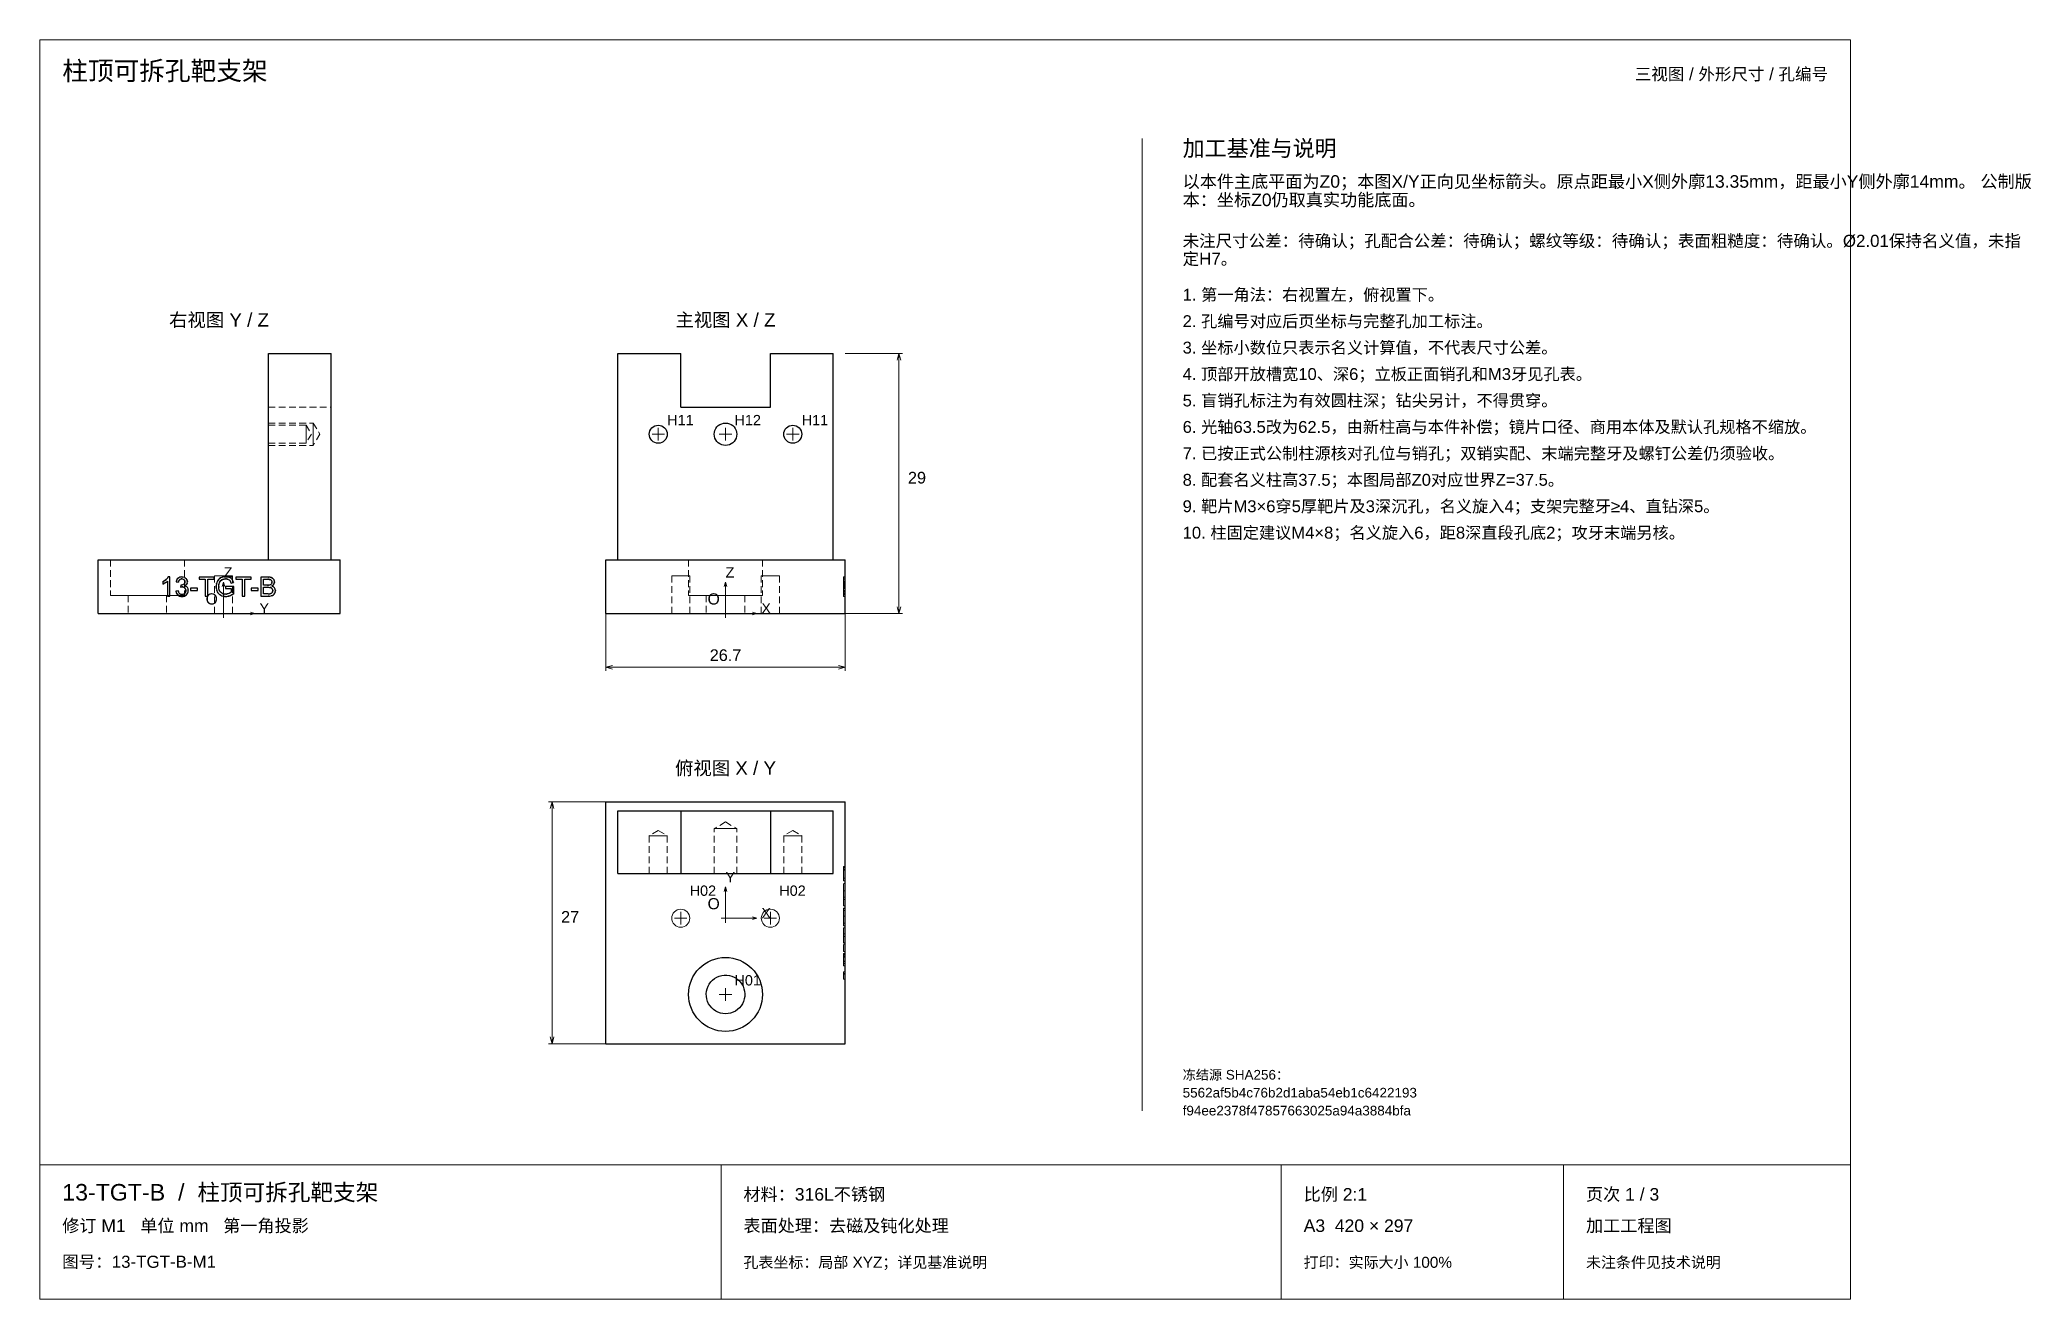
# Paper-space layout '01_三视图' of a CAD drawing. Header units: millimetres. Extents: x 8 to 452, y 8 to 289.
import ezdxf
from ezdxf.enums import TextEntityAlignment as Align

# ---------------------------------------------------------------- set-up
doc = ezdxf.new("R2010")
doc.units = ezdxf.units.MM
doc.linetypes.add('WP_HIDDEN', pattern=[2.3, 1.5, -0.8])
for name, color, linetype, lineweight in [('ANNOTATIONS', 7, 'CONTINUOUS', 18), ('HIDDEN', 7, 'WP_HIDDEN', 13), ('VISIBLE', 7, 'CONTINUOUS', 25)]:
    doc.layers.add(name, color=color, linetype=linetype, lineweight=lineweight)
doc.styles.add('CJK', font='Arial Unicode.ttf')

psp = doc.layouts.new('01_三视图')

# ---------------------------------------------------------------- texts
at = {"layer": 'ANNOTATIONS', "style": 'CJK'}
for s, height, p in [('柱顶可拆孔靶支架', 4.2, (13, 280)), ('加工基准与说明', 3.6, (263, 263)), ('以本件主底平面为Z0；本图X/Y正向见坐标箭头。原点距最小X侧外廓13.35mm，距最小Y侧外廓14mm。 公制版', 2.8, (263, 256)), ('本：坐标Z0仍取真实功能底面。', 2.8, (263, 251.9)), ('未注尺寸公差：待确认；孔配合公差：待确认；螺纹等级：待确认；表面粗糙度：待确认。Ø2.01保持名义值，未指', 2.7, (263, 242.8)), ('定H7。', 2.7, (263, 238.8)), ('1. 第一角法：右视置左，俯视置下。', 2.65, (263, 230.8)), ('2. 孔编号对应后页坐标与完整孔加工标注。', 2.65, (263, 224.9)), ('3. 坐标小数位只表示名义计算值，不代表尺寸公差。', 2.65, (263, 219)), ('4. 顶部开放槽宽10、深6；立板正面销孔和M3牙见孔表。', 2.65, (263, 213.1)), ('5. 盲销孔标注为有效圆柱深；钻尖另计，不得贯穿。', 2.65, (263, 207.2)), ('H11', 2.3, (148, 203)), ('H12', 2.3, (163, 203)), ('H11', 2.3, (178, 203)), ('6. 光轴63.5改为62.5，由新柱高与本件补偿；镜片口径、商用本体及默认孔规格不缩放。', 2.65, (263, 201.3)), ('7. 已按正式公制柱源核对孔位与销孔；双销实配、末端完整牙及螺钉公差仍须验收。', 2.65, (263, 195.4)), ('29', 2.6, (201.7, 190)), ('8. 配套名义柱高37.5；本图局部Z0对应世界Z=37.5。', 2.65, (263, 189.5)), ('9. 靶片M3×6穿5厚靶片及3深沉孔，名义旋入4；支架完整牙≥4、直钻深5。', 2.65, (263, 183.6)), ('10. 柱固定建议M4×8；名义旋入6，距8深直段孔底2；攻牙末端另核。', 2.65, (263, 177.7)), ('Z', 2.3, (49, 169)), ('Z', 2.3, (161, 169)), ('O', 2.5, (45, 163)), ('O', 2.5, (157, 163)), ('Y', 2.3, (57, 161)), ('X', 2.3, (169, 161)), ('Y', 2.3, (161, 101)), ('H02', 2.3, (153, 98)), ('H02', 2.3, (173, 98)), ('27', 2.6, (124.3, 92)), ('O', 2.5, (157, 95)), ('X', 2.3, (169, 93)), ('H01', 2.3, (163, 78)), ('冻结源 SHA256：', 2.15, (263, 57)), ('5562af5b4c76b2d1aba54eb1c6422193', 2.15, (263, 53)), ('f94ee2378f47857663025a94a3884bfa', 2.15, (263, 49)), ('13-TGT-B  /  柱顶可拆孔靶支架', 3.7, (13, 30)), ('材料：316L不锈钢', 2.8, (165, 30)), ('比例 2:1', 2.8, (290, 30)), ('页次 1 / 3', 2.8, (353, 30)), ('修订 M1   单位 mm   第一角投影', 2.8, (13, 23)), ('表面处理：去磁及钝化处理', 2.8, (165, 23)), ('A3  420 × 297', 2.8, (290, 23)), ('加工工程图', 2.8, (353, 23)), ('图号：13-TGT-B-M1', 2.7, (13, 15)), ('孔表坐标：局部 XYZ；详见基准说明', 2.45, (165, 15)), ('打印：实际大小 100%', 2.45, (290, 15)), ('未注条件见技术说明', 2.45, (353, 15))]:
    psp.add_text(s, height=height, dxfattribs=at).set_placement(p)
psp.add_text('三视图 / 外形尺寸 / 孔编号', height=2.7, dxfattribs=at).set_placement((407, 280), align=Align.RIGHT)
for s, height, p in [('右视图 Y / Z', 3, (48, 225)), ('主视图 X / Z', 3, (161, 225)), ('26.7', 2.6, (161, 150.4)), ('俯视图 X / Y', 3, (161, 125))]:
    psp.add_text(s, height=height, dxfattribs=at).set_placement(p, align=Align.CENTER)

# ---------------------------------------------------------------- linework, layer by layer
at = {"layer": 'ANNOTATIONS'}
for p, q in [((412, 289), (8, 289)), ((8, 289), (8, 8)), ((412, 8), (412, 289)), ((254, 50), (254, 267)), ((187.7, 219), (200.5, 219)), ((199.7, 219), (199.28, 217.5)), ((199.7, 161), (199.7, 219)), ((199.7, 219), (200.12, 217.5)), ((144.6, 201), (147.4, 201)), ((146, 199.6), (146, 202.4)), ((159.6, 201), (162.4, 201)), ((161, 199.6), (161, 202.4)), ((174.6, 201), (177.4, 201)), ((176, 199.6), (176, 202.4)), ((49, 168), (48.72, 167)), ((49, 161), (49, 168)), ((49, 168), (49.28, 167)), ((161, 168), (160.72, 167)), ((161, 161), (161, 168)), ((161, 168), (161.28, 167)), ((48, 161), (50, 161)), ((49, 160), (49, 162)), ((49, 161), (56, 161)), ((56, 161), (55, 161.28)), ((56, 161), (55, 160.72)), ((134.3, 161), (134.3, 148.2)), ((160, 161), (162, 161)), ((161, 160), (161, 162)), ((161, 161), (168, 161)), ((168, 161), (167, 161.28)), ((168, 161), (167, 160.72)), ((187.7, 161), (187.7, 148.2)), ((187.7, 161), (200.5, 161)), ((199.7, 161), (199.28, 162.5)), ((199.7, 161), (200.12, 162.5)), ((134.3, 149), (135.8, 149.42)), ((134.3, 149), (187.7, 149)), ((134.3, 149), (135.8, 148.58)), ((187.7, 149), (186.2, 149.42)), ((187.7, 149), (186.2, 148.58)), ((134.3, 119), (121.5, 119)), ((122.3, 119), (121.88, 117.5)), ((122.3, 65), (122.3, 119)), ((122.3, 119), (122.72, 117.5)), ((161, 100), (160.72, 99)), ((161, 93), (161, 100)), ((161, 100), (161.28, 99)), ((151, 91.6), (151, 94.4)), ((161, 92), (161, 94)), ((171, 91.6), (171, 94.4)), ((149.6, 93), (152.4, 93)), ((160, 93), (162, 93)), ((161, 93), (168, 93)), ((168, 93), (167, 93.28)), ((168, 93), (167, 92.72)), ((169.6, 93), (172.4, 93)), ((159.6, 76), (162.4, 76)), ((161, 74.6), (161, 77.4)), ((134.3, 65), (121.5, 65)), ((122.3, 65), (121.88, 66.5)), ((122.3, 65), (122.72, 66.5)), ((8, 38), (412, 38)), ((160, 8), (160, 38)), ((285, 8), (285, 38)), ((348, 8), (348, 38)), ((8, 8), (412, 8))]:
    psp.add_line(p, q, dxfattribs=at)
at = {"layer": 'HIDDEN'}
for points in [[(59, 207), (59, 219)], [(73, 207), (73, 219)], [(59, 207), (73, 207)], [(59, 203.5), (59, 203.44), (59, 203.25), (59, 202.95), (59, 202.56), (59, 202.08), (59, 201.56), (59, 201), (59, 200.44), (59, 199.92), (59, 199.44), (59, 199.05), (59, 198.75), (59, 198.56), (59, 198.5)], [(59, 203.5), (69, 203.5)], [(59, 203.01), (59, 202.96), (59, 202.81), (59, 202.57), (59, 202.25), (59, 201.87), (59, 201.45), (59, 201), (59, 200.55), (59, 200.13), (59, 199.75), (59, 199.43), (59, 199.19), (59, 199.04), (59, 198.99)], [(59, 203.01), (67.4, 203.01)], [(67.4, 203.01), (67.4, 202.96), (67.4, 202.81), (67.4, 202.57), (67.4, 202.25), (67.4, 201.87), (67.4, 201.45), (67.4, 201), (67.4, 200.55), (67.4, 200.13), (67.4, 199.75), (67.4, 199.43), (67.4, 199.19), (67.4, 199.04), (67.4, 198.99)], [(67.4, 203.01), (68.61, 201)], [(68.61, 201), (67.4, 198.99)], [(69, 203.5), (69, 203.44), (69, 203.25), (69, 202.95), (69, 202.56), (69, 202.08), (69, 201.56), (69, 201), (69, 200.44), (69, 199.92), (69, 199.44), (69, 199.05), (69, 198.75), (69, 198.56), (69, 198.5)], [(69, 203.5), (70.5, 201)], [(70.5, 201), (69, 198.5)], [(59, 198.99), (67.4, 198.99)], [(59, 198.5), (69, 198.5)], [(23.75, 173), (23.96, 173), (24.57, 173), (25.55, 173), (26.86, 173), (28.42, 173), (30.16, 173), (32, 173), (33.84, 173), (35.58, 173), (37.14, 173), (38.45, 173), (39.43, 173), (40.04, 173), (40.25, 173)], [(23.75, 173), (23.75, 165)], [(36.34, 168.7), (36.58, 168.99)], [(39.2, 169.07), (39.43, 169.13), (39.68, 169.14)], [(39.86, 169.13), (40.1, 169.08), (40.32, 169)], [(40.25, 173), (40.25, 165)], [(40.32, 169), (40.41, 168.95)], [(40.42, 168.94), (40.62, 168.78)], [(51.01, 169.4), (50.96, 169.4), (50.81, 169.4), (50.57, 169.4), (50.25, 169.4), (49.87, 169.4), (49.45, 169.4), (49, 169.4), (48.55, 169.4), (48.13, 169.4), (47.75, 169.4), (47.43, 169.4), (47.19, 169.4), (47.04, 169.4), (46.99, 169.4)], [(46.99, 161), (46.99, 169.4)], [(48.33, 168.94), (48.59, 169.05), (48.86, 169.14)], [(48.88, 169.14), (49.24, 169.19)], [(49.24, 169.19), (49.29, 169.2)], [(49.85, 169.17), (49.94, 169.15)], [(50.1, 169.12), (50.29, 169.05)], [(50.29, 169.05), (50.41, 169)], [(50.44, 168.98), (50.53, 168.93)], [(50.55, 168.92), (50.77, 168.75)], [(51.01, 161), (51.01, 169.4)], [(59, 173), (73, 173)], [(59.03, 169.13), (59.38, 169.1)], [(59.46, 169.08), (59.64, 169.03)], [(59.89, 168.9), (59.99, 168.83)], [(137, 173), (185, 173)], [(151, 169.4), (150.77, 169.4), (150.55, 169.4), (150.34, 169.4), (150.13, 169.4), (149.93, 169.4), (149.75, 169.4), (149.58, 169.4), (149.43, 169.4), (149.3, 169.4), (149.19, 169.4), (149.1, 169.4), (149.04, 169.4), (149, 169.4), (148.99, 169.4)], [(148.99, 169.4), (149.04, 169.4), (149.19, 169.4), (149.43, 169.4), (149.75, 169.4), (150.13, 169.4), (150.55, 169.4), (151, 169.4), (151.45, 169.4), (151.87, 169.4), (152.25, 169.4), (152.57, 169.4), (152.81, 169.4), (152.96, 169.4), (153.01, 169.4)], [(148.99, 161), (148.99, 169.4)], [(153.01, 169.4), (153, 169.4), (152.96, 169.4), (152.9, 169.4), (152.81, 169.4), (152.7, 169.4), (152.57, 169.4), (152.42, 169.4), (152.25, 169.4), (152.07, 169.4), (151.87, 169.4), (151.66, 169.4), (151.45, 169.4), (151.23, 169.4), (151, 169.4)], [(161, 173), (160.08, 173), (159.16, 173), (158.28, 173), (157.42, 173), (156.61, 173), (155.86, 173), (155.17, 173), (154.55, 173), (154.01, 173), (153.57, 173), (153.21, 173), (152.96, 173), (152.8, 173), (152.75, 173)], [(152.75, 173), (152.96, 173), (153.57, 173), (154.55, 173), (155.86, 173), (157.42, 173), (159.16, 173), (161, 173), (162.84, 173), (164.58, 173), (166.14, 173), (167.45, 173), (168.43, 173), (169.04, 173), (169.25, 173)], [(152.75, 173), (152.75, 165)], [(153.01, 161), (153.01, 169.4)], [(169.25, 173), (169.2, 173), (169.04, 173), (168.79, 173), (168.43, 173), (167.99, 173), (167.45, 173), (166.83, 173), (166.14, 173), (165.39, 173), (164.58, 173), (163.72, 173), (162.84, 173), (161.92, 173), (161, 173)], [(171, 169.4), (170.77, 169.4), (170.55, 169.4), (170.34, 169.4), (170.13, 169.4), (169.93, 169.4), (169.75, 169.4), (169.58, 169.4), (169.43, 169.4), (169.3, 169.4), (169.19, 169.4), (169.1, 169.4), (169.04, 169.4), (169, 169.4), (168.99, 169.4)], [(168.99, 169.4), (169.04, 169.4), (169.19, 169.4), (169.43, 169.4), (169.75, 169.4), (170.13, 169.4), (170.55, 169.4), (171, 169.4), (171.45, 169.4), (171.87, 169.4), (172.25, 169.4), (172.57, 169.4), (172.81, 169.4), (172.96, 169.4), (173.01, 169.4)], [(168.99, 161), (168.99, 169.4)], [(169.25, 173), (169.25, 165)], [(173.01, 169.4), (173, 169.4), (172.96, 169.4), (172.9, 169.4), (172.81, 169.4), (172.7, 169.4), (172.57, 169.4), (172.42, 169.4), (172.25, 169.4), (172.07, 169.4), (171.87, 169.4), (171.66, 169.4), (171.45, 169.4), (171.23, 169.4), (171, 169.4)], [(173.01, 161), (173.01, 169.4)], [(187.7, 169.2), (187.3, 169.2)], [(187.3, 169.2), (187.3, 169.16), (187.3, 169.05)], [(187.3, 168.94), (187.3, 169.05), (187.3, 169.13), (187.3, 169.18), (187.3, 169.2)], [(187.7, 169.14), (187.3, 169.14)], [(187.3, 169.14), (187.3, 169.11), (187.3, 169)], [(187.3, 168.86), (187.3, 168.98), (187.3, 169.07), (187.3, 169.13), (187.3, 169.14)], [(187.3, 169.14), (187.3, 164.88)], [(187.3, 168.58), (187.3, 169.14)], [(187.7, 169.13), (187.3, 169.13)], [(187.3, 164.88), (187.3, 169.13)], [(187.3, 169.13), (187.3, 169.1), (187.3, 169)], [(187.3, 169.13), (187.3, 168.63)], [(187.3, 169.05), (187.3, 168.87), (187.3, 168.63)], [(187.3, 169), (187.3, 168.83), (187.3, 168.6)], [(187.3, 169), (187.3, 168.82), (187.3, 168.59)], [(187.3, 168.14), (187.3, 168.39), (187.3, 168.61), (187.3, 168.79), (187.3, 168.94)], [(187.3, 168.04), (187.3, 168.29), (187.3, 168.51), (187.3, 168.7), (187.3, 168.86)], [(187.7, 169.2), (187.7, 169.18), (187.7, 169.14), (187.7, 169.05), (187.7, 168.94)], [(187.7, 169.05), (187.7, 169.16), (187.7, 169.2)], [(187.7, 169.14), (187.7, 169.13), (187.7, 169.07), (187.7, 168.98), (187.7, 168.86)], [(187.7, 169), (187.7, 169.11), (187.7, 169.14)], [(187.7, 169.14), (187.7, 168.58)], [(187.7, 164.88), (187.7, 169.14)], [(187.7, 169), (187.7, 169.1), (187.7, 169.13)], [(187.7, 169.13), (187.7, 164.88)], [(187.7, 169.13), (187.7, 168.63)], [(187.7, 168.63), (187.7, 168.87), (187.7, 169.05)], [(187.7, 168.6), (187.7, 168.83), (187.7, 169)], [(187.7, 168.59), (187.7, 168.82), (187.7, 169)], [(187.7, 168.94), (187.7, 168.79), (187.7, 168.61), (187.7, 168.39), (187.7, 168.14)], [(187.7, 168.86), (187.7, 168.7), (187.7, 168.51), (187.7, 168.29), (187.7, 168.04)], [(23.75, 165), (23.96, 165), (24.57, 165), (25.55, 165), (26.86, 165), (28.42, 165), (30.16, 165), (32, 165), (33.84, 165), (35.58, 165), (37.14, 165), (38.45, 165), (39.43, 165), (40.04, 165), (40.25, 165)], [(27.7, 165), (27.7, 161)], [(27.7, 165), (27.81, 165), (28.13, 165), (28.64, 165), (29.32, 165), (30.13, 165), (31.04, 165), (32, 165), (32.96, 165), (33.87, 165), (34.68, 165), (35.36, 165), (35.87, 165), (36.19, 165), (36.3, 165)], [(35.44, 168.08), (35.85, 168.3)], [(35.72, 167.69), (35.44, 167.57)], [(35.74, 167.7), (35.73, 167.7)], [(36.25, 168.01), (36.13, 167.93)], [(36.49, 168.2), (36.26, 168.01)], [(36.3, 165), (36.3, 161)], [(38.66, 165.25), (38.54, 165.41), (38.45, 165.59), (38.39, 165.78), (38.35, 166)], [(38.4, 168.04), (38.49, 168.36)], [(38.55, 168.49), (38.71, 168.73)], [(38.91, 165.91), (38.98, 165.71), (39.07, 165.56)], [(39.07, 168.39), (39.01, 168.25), (38.95, 168.1)], [(39.7, 164.8), (39.46, 164.82), (39.23, 164.87)], [(39.32, 165.33), (39.37, 165.3)], [(39.51, 168.7), (39.35, 168.64)], [(39.65, 166.94), (39.38, 166.89)], [(39.46, 165.27), (39.7, 165.23)], [(39.49, 167.34), (39.52, 167.34)], [(39.52, 167.34), (39.76, 167.37)], [(40.23, 164.88), (39.98, 164.82), (39.7, 164.8)], [(40.11, 168.6), (40.01, 168.65), (39.9, 168.69)], [(39.99, 166.92), (39.91, 166.93)], [(40.01, 167.45), (40.12, 167.51)], [(40.22, 166.82), (40.09, 166.88)], [(40.24, 167.62), (40.34, 167.78), (40.39, 167.97)], [(40.33, 165.49), (40.43, 165.61)], [(40.41, 167.21), (40.34, 167.18)], [(40.39, 168.05), (40.36, 168.26)], [(40.71, 167.45), (40.6, 167.34), (40.47, 167.25)], [(40.49, 167.13), (40.71, 167.02)], [(40.57, 166.28), (40.54, 166.4), (40.49, 166.52)], [(40.52, 165.79), (40.53, 165.81)], [(40.63, 168.77), (40.77, 168.59)], [(41.13, 166.13), (41.11, 165.86), (41.03, 165.62), (40.91, 165.39), (40.73, 165.19)], [(40.78, 166.97), (40.93, 166.82)], [(40.86, 167.69), (40.83, 167.63)], [(40.85, 168.42), (40.9, 168.27)], [(40.93, 168.04), (40.91, 167.89), (40.88, 167.75)], [(40.91, 168.23), (40.92, 168.15)], [(40.93, 166.82), (41.03, 166.65), (41.1, 166.46)], [(41.1, 166.46), (41.13, 166.29)], [(41.13, 166.23), (41.13, 166.13)], [(47.33, 167.17), (47.4, 167.62)], [(47.33, 166.81), (47.33, 166.98)], [(47.47, 166.12), (47.39, 166.4), (47.34, 166.69)], [(47.42, 167.69), (47.49, 167.92), (47.59, 168.14)], [(47.59, 165.85), (47.48, 166.08)], [(47.59, 168.14), (47.73, 168.39), (47.9, 168.6)], [(47.67, 165.71), (47.59, 165.85)], [(47.84, 165.48), (47.7, 165.65)], [(47.94, 165.37), (47.86, 165.45)], [(47.95, 167.46), (47.92, 167.24), (47.91, 167.02)], [(47.92, 166.76), (47.96, 166.48), (48.03, 166.23)], [(48.21, 165.16), (47.95, 165.36)], [(48.07, 167.87), (47.96, 167.52)], [(48.15, 168.03), (48.07, 167.87)], [(48.1, 166.06), (48.23, 165.86)], [(48.28, 168.23), (48.19, 168.1)], [(48.23, 165.86), (48.25, 165.83)], [(48.33, 165.75), (48.43, 165.65)], [(48.65, 164.94), (48.36, 165.07)], [(48.51, 165.59), (48.67, 165.5)], [(48.57, 168.48), (48.54, 168.47)], [(48.79, 168.6), (48.59, 168.5)], [(48.99, 164.85), (48.72, 164.92)], [(49.08, 168.69), (49.03, 168.67)], [(49.27, 168.71), (49.11, 168.69)], [(49.18, 165.33), (49.47, 165.31)], [(49.5, 164.8), (49.34, 164.81)], [(49.68, 168.7), (49.46, 168.72)], [(50.06, 164.87), (49.78, 164.82), (49.5, 164.8)], [(49.73, 168.7), (49.69, 168.7)], [(49.85, 168.67), (49.85, 168.67)], [(49.89, 168.66), (49.88, 168.66)], [(49.88, 165.36), (50.18, 165.45)], [(50.24, 168.5), (50.04, 168.61)], [(50.25, 168.49), (50.25, 168.49)], [(50.29, 168.47), (50.28, 168.48)], [(50.38, 168.39), (50.31, 168.45)], [(50.8, 165.16), (50.4, 164.97)], [(50.49, 165.6), (50.63, 165.69)], [(50.64, 167.96), (50.57, 168.12)], [(50.87, 168.63), (51.03, 168.39), (51.15, 168.09)], [(51.13, 165.37), (50.89, 165.21)], [(58.91, 168.62), (58.76, 168.63)], [(58.97, 168.62), (58.94, 168.62)], [(59, 168.62), (59, 168.62)], [(59.01, 167.34), (59.27, 167.37)], [(59.08, 168.62), (59.04, 168.62)], [(59.4, 166.8), (59.1, 166.83)], [(59.35, 164.89), (59.13, 164.88)], [(59.14, 168.61), (59.14, 168.61)], [(59.31, 168.59), (59.3, 168.59)], [(59.39, 167.4), (59.54, 167.47)], [(59.65, 164.95), (59.39, 164.9)], [(59.43, 165.41), (59.57, 165.46)], [(59.69, 166.68), (59.51, 166.77)], [(59.54, 167.47), (59.69, 167.6)], [(59.69, 168.35), (59.57, 168.48)], [(59.69, 167.6), (59.76, 167.75), (59.8, 167.93)], [(59.8, 168.02), (59.76, 168.21)], [(59.85, 167.19), (59.76, 167.14)], [(59.76, 167.14), (59.85, 167.11)], [(59.85, 166.52), (59.76, 166.62)], [(59.77, 165.59), (59.86, 165.69)], [(60.12, 165.16), (59.87, 165.02)], [(60.14, 167.43), (60.02, 167.31), (59.88, 167.21)], [(59.97, 166.19), (59.94, 166.33)], [(59.94, 165.88), (59.97, 166.07)], [(59.98, 167.05), (60.14, 166.95)], [(60.01, 168.81), (60.06, 168.76)], [(60.24, 165.27), (60.12, 165.16)], [(60.31, 165.36), (60.26, 165.29)], [(60.28, 168.41), (60.34, 168.2)], [(60.32, 167.82), (60.29, 167.7)], [(60.34, 167.93), (60.33, 167.86)], [(60.34, 168.18), (60.35, 168.04)], [(60.35, 166.75), (60.46, 166.56), (60.53, 166.35)], [(60.49, 165.69), (60.43, 165.55)], [(60.54, 165.92), (60.5, 165.72)], [(60.53, 166.35), (60.54, 166.31)], [(161, 165), (160.08, 165), (159.16, 165), (158.28, 165), (157.42, 165), (156.61, 165), (155.86, 165), (155.17, 165), (154.55, 165), (154.01, 165), (153.57, 165), (153.21, 165), (152.96, 165), (152.8, 165), (152.75, 165)], [(152.75, 165), (152.96, 165), (153.57, 165), (154.55, 165), (155.86, 165), (157.42, 165), (159.16, 165), (161, 165), (162.84, 165), (164.58, 165), (166.14, 165), (167.45, 165), (168.43, 165), (169.04, 165), (169.25, 165)], [(161, 165), (160.52, 165), (160.04, 165), (159.58, 165), (159.13, 165), (158.71, 165), (158.32, 165), (157.96, 165), (157.64, 165), (157.36, 165), (157.13, 165), (156.94, 165), (156.81, 165), (156.73, 165), (156.7, 165)], [(156.7, 165), (156.81, 165), (157.13, 165), (157.64, 165), (158.32, 165), (159.13, 165), (160.04, 165), (161, 165), (161.96, 165), (162.87, 165), (163.68, 165), (164.36, 165), (164.87, 165), (165.19, 165), (165.3, 165)], [(156.7, 165), (156.7, 161)], [(169.25, 165), (169.2, 165), (169.04, 165), (168.79, 165), (168.43, 165), (167.99, 165), (167.45, 165), (166.83, 165), (166.14, 165), (165.39, 165), (164.58, 165), (163.72, 165), (162.84, 165), (161.92, 165), (161, 165)], [(165.3, 165), (165.27, 165), (165.19, 165), (165.06, 165), (164.87, 165), (164.64, 165), (164.36, 165), (164.04, 165), (163.68, 165), (163.29, 165), (162.87, 165), (162.42, 165), (161.96, 165), (161.48, 165), (161, 165)], [(165.3, 165), (165.3, 161)], [(187.7, 168.72), (187.3, 168.72)], [(187.3, 168.72), (187.3, 168.69), (187.3, 168.6)], [(187.3, 168.61), (187.3, 168.69), (187.3, 168.72)], [(187.7, 168.72), (187.3, 168.72)], [(187.3, 168.72), (187.3, 168.7), (187.3, 168.67), (187.3, 168.61), (187.3, 168.52)], [(187.3, 168.53), (187.3, 168.61), (187.3, 168.67), (187.3, 168.7), (187.3, 168.72)], [(187.7, 168.63), (187.3, 168.63)], [(187.3, 164.88), (187.3, 168.63)], [(187.3, 168.63), (187.3, 168.49), (187.3, 168.33), (187.3, 168.14), (187.3, 167.94)], [(187.3, 168.63), (187.3, 167.34)], [(187.3, 168.57), (187.3, 168.61), (187.3, 168.63)], [(187.3, 168.31), (187.3, 168.48), (187.3, 168.61)], [(187.3, 168.6), (187.3, 168.04)], [(187.3, 168.6), (187.3, 168.47), (187.3, 168.29)], [(187.3, 168.59), (187.3, 168.04)], [(187.3, 168.08), (187.3, 168.31), (187.3, 168.58)], [(187.3, 168.35), (187.3, 168.48), (187.3, 168.57)], [(187.3, 168.05), (187.3, 168.31), (187.3, 168.53)], [(187.3, 168.52), (187.3, 168.42), (187.3, 168.28), (187.3, 168.13), (187.3, 167.95)], [(187.3, 167.97), (187.3, 168.17), (187.3, 168.35)], [(187.3, 167.8), (187.3, 168.09), (187.3, 168.31)], [(187.3, 168.29), (187.3, 167.87)], [(187.3, 164.88), (187.3, 168.2)], [(187.7, 168.2), (187.3, 168.2)], [(187.3, 168.2), (187.3, 167.84)], [(187.3, 166.98), (187.3, 167.58), (187.3, 168.14)], [(187.7, 168.08), (187.3, 168.08)], [(187.3, 167.57), (187.3, 168.08)], [(187.3, 167.51), (187.3, 167.61), (187.3, 167.74), (187.3, 167.88), (187.3, 168.05)], [(187.3, 168.04), (187.3, 167.53)], [(187.3, 168.04), (187.3, 167.78), (187.3, 167.54)], [(187.7, 168.04), (187.3, 168.04)], [(187.3, 167.95), (187.3, 168.04)], [(187.3, 167.6), (187.3, 167.77), (187.3, 167.97)], [(187.7, 167.95), (187.3, 167.95)], [(187.7, 167.94), (187.3, 167.94)], [(187.3, 167.94), (187.3, 167.8)], [(187.3, 167.87), (187.3, 167.46), (187.3, 167.02)], [(187.3, 167.84), (187.3, 167.69), (187.3, 167.57)], [(187.7, 167.8), (187.3, 167.8)], [(187.3, 167.39), (187.3, 167.47), (187.3, 167.6)], [(187.7, 167.57), (187.3, 167.57)], [(187.3, 167.54), (187.3, 167.34), (187.3, 167.18)], [(187.3, 167.53), (187.3, 167.31), (187.3, 167.14)], [(187.3, 167.34), (187.3, 167.35), (187.3, 167.38), (187.3, 167.44), (187.3, 167.51)], [(187.3, 167.34), (187.3, 167.35), (187.3, 167.39)], [(187.7, 167.35), (187.3, 167.35)], [(187.3, 167.35), (187.3, 167.34)], [(187.3, 166.89), (187.3, 167.35)], [(187.7, 167.34), (187.3, 167.34)], [(187.7, 167.18), (187.3, 167.18)], [(187.3, 167.18), (187.3, 167.12), (187.3, 167.04), (187.3, 166.94), (187.3, 166.82)], [(187.7, 167.14), (187.3, 167.14)], [(187.3, 167.14), (187.3, 166.98), (187.3, 166.75)], [(187.7, 167.04), (187.3, 167.04)], [(187.3, 167.04), (187.3, 167.04)], [(187.7, 167.04), (187.3, 167.04)], [(187.3, 166.54), (187.3, 167.04)], [(187.3, 167.04), (187.3, 165.47)], [(187.3, 167.02), (187.3, 166.74), (187.3, 166.49), (187.3, 166.27), (187.3, 166.06)], [(187.3, 165.85), (187.3, 166.38), (187.3, 166.98)], [(187.7, 166.95), (187.3, 166.95)], [(187.3, 166.95), (187.3, 166.93), (187.3, 166.89)], [(187.3, 166.71), (187.3, 166.82), (187.3, 166.89), (187.3, 166.93), (187.3, 166.95)], [(187.7, 166.89), (187.3, 166.89)], [(187.3, 166.84), (187.3, 165.38)], [(187.3, 166.77), (187.3, 166.82), (187.3, 166.84)], [(187.7, 166.84), (187.3, 166.84)], [(187.3, 166.82), (187.3, 166.51), (187.3, 166.13)], [(187.3, 166.52), (187.3, 166.67), (187.3, 166.77)], [(187.3, 166.75), (187.3, 166.45), (187.3, 166.11)], [(187.3, 166.12), (187.3, 166.45), (187.3, 166.71)], [(187.7, 166.68), (187.3, 166.68)], [(187.3, 166.15), (187.3, 166.68)], [(187.7, 166.54), (187.3, 166.54)], [(187.3, 165.75), (187.3, 166.54)], [(187.3, 166.11), (187.3, 166.33), (187.3, 166.52)], [(187.7, 166.15), (187.3, 166.15)], [(187.3, 166.13), (187.3, 165.86), (187.3, 165.62), (187.3, 165.39), (187.3, 165.19)], [(187.3, 165.49), (187.3, 165.77), (187.3, 166.12)], [(187.3, 166.11), (187.3, 165.82), (187.3, 165.55)], [(187.3, 165.75), (187.3, 165.92), (187.3, 166.11)], [(187.7, 166.07), (187.3, 166.07)], [(187.3, 166.07), (187.3, 165.86), (187.3, 165.69), (187.3, 165.54), (187.3, 165.43)], [(187.3, 166), (187.3, 166.07)], [(187.3, 166.06), (187.3, 165.89), (187.3, 165.73), (187.3, 165.6), (187.3, 165.5)], [(187.7, 166), (187.3, 166)], [(187.3, 165.13), (187.3, 165.31), (187.3, 165.52), (187.3, 165.74), (187.3, 166)], [(187.3, 165.07), (187.3, 165.22), (187.3, 165.4), (187.3, 165.61), (187.3, 165.85)], [(187.7, 165.75), (187.3, 165.75)], [(187.3, 165.45), (187.3, 165.75)], [(187.3, 165.51), (187.3, 165.61), (187.3, 165.75)], [(187.3, 165.55), (187.3, 165.33), (187.3, 165.16)], [(187.3, 165.4), (187.3, 165.44), (187.3, 165.51)], [(187.3, 165.5), (187.3, 165.41), (187.3, 165.36), (187.3, 165.32), (187.3, 165.31)], [(187.3, 165.23), (187.3, 165.25), (187.3, 165.3), (187.3, 165.38), (187.3, 165.49)], [(187.7, 165.47), (187.3, 165.47)], [(187.3, 165.47), (187.3, 165.31), (187.3, 165.18), (187.3, 165.06), (187.3, 164.97)], [(187.3, 165.31), (187.3, 165.35), (187.3, 165.45)], [(187.3, 165.43), (187.3, 165.34), (187.3, 165.28), (187.3, 165.24), (187.3, 165.23)], [(187.3, 165.38), (187.3, 165.4)], [(187.7, 165.38), (187.3, 165.38)], [(187.7, 165.31), (187.3, 165.31)], [(187.7, 165.23), (187.3, 165.23)], [(187.3, 165.19), (187.3, 165.02), (187.3, 164.9), (187.3, 164.82), (187.3, 164.8)], [(187.3, 165.16), (187.3, 165.03), (187.3, 164.95)], [(187.3, 164.8), (187.3, 164.82), (187.3, 164.88), (187.3, 164.99), (187.3, 165.13)], [(187.3, 164.8), (187.3, 164.82), (187.3, 164.87), (187.3, 164.95), (187.3, 165.07)], [(187.3, 164.97), (187.3, 164.9), (187.3, 164.84), (187.3, 164.81), (187.3, 164.8)], [(187.3, 164.95), (187.3, 164.89), (187.3, 164.88)], [(187.7, 164.88), (187.3, 164.88)], [(187.7, 164.8), (187.3, 164.8)], [(187.7, 164.8), (187.3, 164.8)], [(187.7, 168.72), (187.7, 168.69), (187.7, 168.61)], [(187.7, 168.6), (187.7, 168.69), (187.7, 168.72)], [(187.7, 168.72), (187.7, 168.7), (187.7, 168.67), (187.7, 168.61), (187.7, 168.53)], [(187.7, 168.52), (187.7, 168.61), (187.7, 168.67), (187.7, 168.7), (187.7, 168.72)], [(187.7, 164.88), (187.7, 168.63)], [(187.7, 167.94), (187.7, 168.32), (187.7, 168.63)], [(187.7, 167.34), (187.7, 168.63)], [(187.7, 168.63), (187.7, 168.61), (187.7, 168.57)], [(187.7, 168.61), (187.7, 168.48), (187.7, 168.31)], [(187.7, 168.04), (187.7, 168.6)], [(187.7, 168.29), (187.7, 168.47), (187.7, 168.6)], [(187.7, 168.04), (187.7, 168.59)], [(187.7, 168.58), (187.7, 168.3), (187.7, 168.08)], [(187.7, 168.57), (187.7, 168.48), (187.7, 168.35)], [(187.7, 168.53), (187.7, 168.31), (187.7, 168.05)], [(187.7, 167.95), (187.7, 168.13), (187.7, 168.28), (187.7, 168.42), (187.7, 168.52)], [(187.7, 168.35), (187.7, 168.17), (187.7, 167.97)], [(187.7, 168.31), (187.7, 168.09), (187.7, 167.8)], [(187.7, 167.87), (187.7, 168.29)], [(187.7, 168.2), (187.7, 164.88)], [(187.7, 167.84), (187.7, 168.2)], [(187.7, 168.14), (187.7, 167.58), (187.7, 166.98)], [(187.7, 168.08), (187.7, 167.57)], [(187.7, 168.05), (187.7, 167.88), (187.7, 167.74), (187.7, 167.61), (187.7, 167.51)], [(187.7, 167.53), (187.7, 168.04)], [(187.7, 168.04), (187.7, 167.95)], [(187.7, 167.54), (187.7, 167.78), (187.7, 168.04)], [(187.7, 167.97), (187.7, 167.77), (187.7, 167.6)], [(187.7, 167.8), (187.7, 167.94)], [(187.7, 167.02), (187.7, 167.46), (187.7, 167.87)], [(187.7, 167.57), (187.7, 167.69), (187.7, 167.84)], [(187.7, 167.6), (187.7, 167.47), (187.7, 167.39)], [(187.7, 167.18), (187.7, 167.33), (187.7, 167.54)], [(187.7, 167.14), (187.7, 167.31), (187.7, 167.53)], [(187.7, 167.51), (187.7, 167.44), (187.7, 167.38), (187.7, 167.35), (187.7, 167.34)], [(187.7, 167.39), (187.7, 167.35), (187.7, 167.34)], [(187.7, 167.35), (187.7, 166.89)], [(187.7, 167.34), (187.7, 167.35)], [(187.7, 166.82), (187.7, 166.94), (187.7, 167.05), (187.7, 167.12), (187.7, 167.18)], [(187.7, 166.75), (187.7, 166.88), (187.7, 166.99), (187.7, 167.07), (187.7, 167.14)], [(187.7, 167.04), (187.7, 167.04)], [(187.7, 165.47), (187.7, 167.04)], [(187.7, 167.04), (187.7, 166.54)], [(187.7, 166.06), (187.7, 166.27), (187.7, 166.5), (187.7, 167.02)], [(187.7, 166.98), (187.7, 166.39), (187.7, 165.85)], [(187.7, 166.95), (187.7, 166.93), (187.7, 166.89), (187.7, 166.82), (187.7, 166.71)], [(187.7, 166.89), (187.7, 166.93), (187.7, 166.95)], [(187.7, 165.38), (187.7, 166.84)], [(187.7, 166.84), (187.7, 166.82), (187.7, 166.77)], [(187.7, 166.13), (187.7, 166.51), (187.7, 166.82)], [(187.7, 166.77), (187.7, 166.67), (187.7, 166.52)], [(187.7, 166.11), (187.7, 166.45), (187.7, 166.75)], [(187.7, 166.71), (187.7, 166.45), (187.7, 166.12)], [(187.7, 166.15), (187.7, 166.68)], [(187.7, 166.54), (187.7, 165.75)], [(187.7, 166.52), (187.7, 166.33), (187.7, 166.11)], [(187.7, 165.19), (187.7, 165.39), (187.7, 165.62), (187.7, 166.13)], [(187.7, 166.12), (187.7, 165.77), (187.7, 165.49)], [(187.7, 165.55), (187.7, 165.82), (187.7, 166.11)], [(187.7, 166.11), (187.7, 165.92), (187.7, 165.75)], [(187.7, 166.07), (187.7, 166)], [(187.7, 165.43), (187.7, 165.54), (187.7, 165.69), (187.7, 165.87), (187.7, 166.07)], [(187.7, 165.5), (187.7, 165.6), (187.7, 165.73), (187.7, 165.89), (187.7, 166.06)], [(187.7, 166), (187.7, 165.75), (187.7, 165.52), (187.7, 165.31), (187.7, 165.13)], [(187.7, 165.85), (187.7, 165.61), (187.7, 165.4), (187.7, 165.22), (187.7, 165.07)], [(187.7, 165.75), (187.7, 165.45)], [(187.7, 165.75), (187.7, 165.61), (187.7, 165.51)], [(187.7, 165.16), (187.7, 165.33), (187.7, 165.55)], [(187.7, 165.51), (187.7, 165.44), (187.7, 165.4)], [(187.7, 165.31), (187.7, 165.32), (187.7, 165.36), (187.7, 165.41), (187.7, 165.5)], [(187.7, 165.49), (187.7, 165.38), (187.7, 165.3), (187.7, 165.25), (187.7, 165.23)], [(187.7, 164.97), (187.7, 165.06), (187.7, 165.18), (187.7, 165.47)], [(187.7, 165.45), (187.7, 165.35), (187.7, 165.31)], [(187.7, 165.23), (187.7, 165.24), (187.7, 165.28), (187.7, 165.34), (187.7, 165.43)], [(187.7, 165.4), (187.7, 165.38)], [(187.7, 164.8), (187.7, 164.82), (187.7, 164.9), (187.7, 165.02), (187.7, 165.19)], [(187.7, 164.95), (187.7, 165.03), (187.7, 165.16)], [(187.7, 165.13), (187.7, 164.99), (187.7, 164.88), (187.7, 164.82), (187.7, 164.8)], [(187.7, 165.07), (187.7, 164.95), (187.7, 164.87), (187.7, 164.82), (187.7, 164.8)], [(187.7, 164.8), (187.7, 164.81), (187.7, 164.84), (187.7, 164.9), (187.7, 164.97)], [(187.7, 164.88), (187.7, 164.89), (187.7, 164.95)], [(27.7, 161), (27.81, 161), (28.13, 161), (28.64, 161), (29.32, 161), (30.13, 161), (31.04, 161), (32, 161), (32.96, 161), (33.87, 161), (34.68, 161), (35.36, 161), (35.87, 161), (36.19, 161), (36.3, 161)], [(51.01, 161), (50.96, 161), (50.81, 161), (50.57, 161), (50.25, 161), (49.87, 161), (49.45, 161), (49, 161), (48.55, 161), (48.13, 161), (47.75, 161), (47.43, 161), (47.19, 161), (47.04, 161), (46.99, 161)], [(151, 161), (150.77, 161), (150.55, 161), (150.34, 161), (150.13, 161), (149.93, 161), (149.75, 161), (149.58, 161), (149.43, 161), (149.3, 161), (149.19, 161), (149.1, 161), (149.04, 161), (149, 161), (148.99, 161)], [(148.99, 161), (149.04, 161), (149.19, 161), (149.43, 161), (149.75, 161), (150.13, 161), (150.55, 161), (151, 161), (151.45, 161), (151.87, 161), (152.25, 161), (152.57, 161), (152.81, 161), (152.96, 161), (153.01, 161)], [(153.01, 161), (153, 161), (152.96, 161), (152.9, 161), (152.81, 161), (152.7, 161), (152.57, 161), (152.42, 161), (152.25, 161), (152.07, 161), (151.87, 161), (151.66, 161), (151.45, 161), (151.23, 161), (151, 161)], [(161, 161), (160.52, 161), (160.04, 161), (159.58, 161), (159.13, 161), (158.71, 161), (158.32, 161), (157.96, 161), (157.64, 161), (157.36, 161), (157.13, 161), (156.94, 161), (156.81, 161), (156.73, 161), (156.7, 161)], [(156.7, 161), (156.81, 161), (157.13, 161), (157.64, 161), (158.32, 161), (159.13, 161), (160.04, 161), (161, 161), (161.96, 161), (162.87, 161), (163.68, 161), (164.36, 161), (164.87, 161), (165.19, 161), (165.3, 161)], [(165.3, 161), (165.27, 161), (165.19, 161), (165.06, 161), (164.87, 161), (164.64, 161), (164.36, 161), (164.04, 161), (163.68, 161), (163.29, 161), (162.87, 161), (162.42, 161), (161.96, 161), (161.48, 161), (161, 161)], [(171, 161), (170.77, 161), (170.55, 161), (170.34, 161), (170.13, 161), (169.93, 161), (169.75, 161), (169.58, 161), (169.43, 161), (169.3, 161), (169.19, 161), (169.1, 161), (169.04, 161), (169, 161), (168.99, 161)], [(168.99, 161), (169.04, 161), (169.19, 161), (169.43, 161), (169.75, 161), (170.13, 161), (170.55, 161), (171, 161), (171.45, 161), (171.87, 161), (172.25, 161), (172.57, 161), (172.81, 161), (172.96, 161), (173.01, 161)], [(173.01, 161), (173, 161), (172.96, 161), (172.9, 161), (172.81, 161), (172.7, 161), (172.57, 161), (172.42, 161), (172.25, 161), (172.07, 161), (171.87, 161), (171.66, 161), (171.45, 161), (171.23, 161), (171, 161)], [(137, 117), (185, 117)], [(146, 112.61), (143.99, 111.4)], [(148.01, 111.4), (147.96, 111.4), (147.81, 111.4), (147.57, 111.4), (147.25, 111.4), (146.87, 111.4), (146.45, 111.4), (146, 111.4), (145.55, 111.4), (145.13, 111.4), (144.75, 111.4), (144.43, 111.4), (144.19, 111.4), (144.04, 111.4), (143.99, 111.4)], [(143.99, 111.4), (144, 111.4), (144.04, 111.4), (144.1, 111.4), (144.19, 111.4), (144.3, 111.4), (144.43, 111.4), (144.58, 111.4), (144.75, 111.4), (144.93, 111.4), (145.13, 111.4), (145.34, 111.4), (145.55, 111.4), (145.77, 111.4), (146, 111.4)], [(143.99, 103), (143.99, 111.4)], [(146, 112.61), (148.01, 111.4)], [(146, 111.4), (146.23, 111.4), (146.45, 111.4), (146.66, 111.4), (146.87, 111.4), (147.07, 111.4), (147.25, 111.4), (147.42, 111.4), (147.57, 111.4), (147.7, 111.4), (147.81, 111.4), (147.9, 111.4), (147.96, 111.4), (148, 111.4), (148.01, 111.4)], [(148.01, 103), (148.01, 111.4)], [(161, 114.5), (158.5, 113)], [(163.5, 113), (163.44, 113), (163.25, 113), (162.95, 113), (162.56, 113), (162.08, 113), (161.56, 113), (161, 113), (160.44, 113), (159.92, 113), (159.44, 113), (159.05, 113), (158.75, 113), (158.56, 113), (158.5, 113)], [(158.5, 113), (158.52, 113), (158.56, 113), (158.64, 113), (158.75, 113), (158.88, 113), (159.05, 113), (159.23, 113), (159.44, 113), (159.67, 113), (159.92, 113), (160.17, 113), (160.44, 113), (160.72, 113), (161, 113)], [(158.5, 103), (158.5, 113)], [(161, 114.5), (163.5, 113)], [(161, 113), (161.28, 113), (161.56, 113), (161.83, 113), (162.08, 113), (162.33, 113), (162.56, 113), (162.77, 113), (162.95, 113), (163.12, 113), (163.25, 113), (163.36, 113), (163.44, 113), (163.48, 113), (163.5, 113)], [(163.5, 103), (163.5, 113)], [(176, 112.61), (173.99, 111.4)], [(178.01, 111.4), (177.96, 111.4), (177.81, 111.4), (177.57, 111.4), (177.25, 111.4), (176.87, 111.4), (176.45, 111.4), (176, 111.4), (175.55, 111.4), (175.13, 111.4), (174.75, 111.4), (174.43, 111.4), (174.19, 111.4), (174.04, 111.4), (173.99, 111.4)], [(173.99, 111.4), (174, 111.4), (174.04, 111.4), (174.1, 111.4), (174.19, 111.4), (174.3, 111.4), (174.43, 111.4), (174.58, 111.4), (174.75, 111.4), (174.93, 111.4), (175.13, 111.4), (175.34, 111.4), (175.55, 111.4), (175.77, 111.4), (176, 111.4)], [(173.99, 103), (173.99, 111.4)], [(176, 112.61), (178.01, 111.4)], [(176, 111.4), (176.23, 111.4), (176.45, 111.4), (176.66, 111.4), (176.87, 111.4), (177.07, 111.4), (177.25, 111.4), (177.42, 111.4), (177.57, 111.4), (177.7, 111.4), (177.81, 111.4), (177.9, 111.4), (177.96, 111.4), (178, 111.4), (178.01, 111.4)], [(178.01, 103), (178.01, 111.4)], [(137, 103), (185, 103)], [(148.01, 103), (147.96, 103), (147.81, 103), (147.57, 103), (147.25, 103), (146.87, 103), (146.45, 103), (146, 103), (145.55, 103), (145.13, 103), (144.75, 103), (144.43, 103), (144.19, 103), (144.04, 103), (143.99, 103)], [(143.99, 103), (144, 103), (144.04, 103), (144.1, 103), (144.19, 103), (144.3, 103), (144.43, 103), (144.58, 103), (144.75, 103), (144.93, 103), (145.13, 103), (145.34, 103), (145.55, 103), (145.77, 103), (146, 103)], [(146, 103), (146.23, 103), (146.45, 103), (146.66, 103), (146.87, 103), (147.07, 103), (147.25, 103), (147.42, 103), (147.57, 103), (147.7, 103), (147.81, 103), (147.9, 103), (147.96, 103), (148, 103), (148.01, 103)], [(163.5, 103), (163.44, 103), (163.25, 103), (162.95, 103), (162.56, 103), (162.08, 103), (161.56, 103), (161, 103), (160.44, 103), (159.92, 103), (159.44, 103), (159.05, 103), (158.75, 103), (158.56, 103), (158.5, 103)], [(158.5, 103), (158.52, 103), (158.56, 103), (158.64, 103), (158.75, 103), (158.88, 103), (159.05, 103), (159.23, 103), (159.44, 103), (159.67, 103), (159.92, 103), (160.17, 103), (160.44, 103), (160.72, 103), (161, 103)], [(161, 103), (161.28, 103), (161.56, 103), (161.83, 103), (162.08, 103), (162.33, 103), (162.56, 103), (162.77, 103), (162.95, 103), (163.12, 103), (163.25, 103), (163.36, 103), (163.44, 103), (163.48, 103), (163.5, 103)], [(178.01, 103), (177.96, 103), (177.81, 103), (177.57, 103), (177.25, 103), (176.87, 103), (176.45, 103), (176, 103), (175.55, 103), (175.13, 103), (174.75, 103), (174.43, 103), (174.19, 103), (174.04, 103), (173.99, 103)], [(173.99, 103), (174, 103), (174.04, 103), (174.1, 103), (174.19, 103), (174.3, 103), (174.43, 103), (174.58, 103), (174.75, 103), (174.93, 103), (175.13, 103), (175.34, 103), (175.55, 103), (175.77, 103), (176, 103)], [(176, 103), (176.23, 103), (176.45, 103), (176.66, 103), (176.87, 103), (177.07, 103), (177.25, 103), (177.42, 103), (177.57, 103), (177.7, 103), (177.81, 103), (177.9, 103), (177.96, 103), (178, 103), (178.01, 103)], [(187.7, 104.56), (187.3, 104.56)], [(187.3, 104.56), (187.3, 104.52), (187.3, 104.43)], [(187.3, 104.35), (187.3, 104.44), (187.3, 104.5), (187.3, 104.54), (187.3, 104.56)], [(187.3, 104.43), (187.3, 104.29), (187.3, 104.12)], [(187.3, 103.76), (187.3, 103.94), (187.3, 104.1), (187.3, 104.23), (187.3, 104.35)], [(187.7, 104.35), (187.3, 104.35)], [(187.3, 104.35), (187.3, 104.31), (187.3, 104.2)], [(187.3, 104.18), (187.3, 104.26), (187.3, 104.31), (187.3, 104.34), (187.3, 104.35)], [(187.3, 104.2), (187.3, 104.02), (187.3, 103.76)], [(187.3, 103.72), (187.3, 103.98), (187.3, 104.18)], [(187.3, 104.12), (187.3, 103.91), (187.3, 103.65)], [(187.3, 103.89), (187.3, 103.95), (187.3, 103.97)], [(187.3, 103.97), (187.3, 103.94), (187.3, 103.85)], [(187.7, 103.97), (187.3, 103.97)], [(187.3, 103.67), (187.3, 103.79), (187.3, 103.89)], [(187.3, 103.85), (187.3, 103.71), (187.3, 103.51)], [(187.3, 103.69), (187.3, 103.77), (187.3, 103.8)], [(187.3, 103.8), (187.3, 103.77), (187.3, 103.69)], [(187.7, 103.8), (187.3, 103.8)], [(187.7, 103.76), (187.3, 103.76)], [(187.3, 102.94), (187.3, 103.17), (187.3, 103.38), (187.3, 103.56), (187.3, 103.72)], [(187.3, 103.36), (187.3, 103.55), (187.3, 103.69)], [(187.3, 103.69), (187.3, 103.57), (187.3, 103.4)], [(187.3, 103.35), (187.3, 103.53), (187.3, 103.67)], [(187.3, 103.65), (187.3, 103.34), (187.3, 102.97)], [(187.3, 103.51), (187.3, 103.39), (187.3, 103.25), (187.3, 103.08), (187.3, 102.89)], [(187.3, 103.4), (187.3, 103.29), (187.3, 103.15), (187.3, 102.97), (187.3, 102.76)], [(187.3, 102.83), (187.3, 103), (187.3, 103.15), (187.3, 103.27), (187.3, 103.36)], [(187.3, 102.97), (187.3, 103.09), (187.3, 103.2), (187.3, 103.28), (187.3, 103.35)], [(187.3, 102.97), (187.3, 101.35)], [(187.3, 101.91), (187.3, 102.97)], [(187.3, 101.35), (187.3, 102.94)], [(187.3, 102.89), (187.3, 101.91)], [(187.3, 101.91), (187.3, 102.83)], [(187.3, 102.76), (187.3, 101.91)], [(187.7, 104.56), (187.7, 104.54), (187.7, 104.5), (187.7, 104.44), (187.7, 104.35)], [(187.7, 104.43), (187.7, 104.52), (187.7, 104.56)], [(187.7, 104.12), (187.7, 104.29), (187.7, 104.43)], [(187.7, 104.35), (187.7, 104.34), (187.7, 104.31), (187.7, 104.26), (187.7, 104.18)], [(187.7, 104.2), (187.7, 104.31), (187.7, 104.35)], [(187.7, 104.35), (187.7, 104.23), (187.7, 104.1), (187.7, 103.94), (187.7, 103.76)], [(187.7, 103.76), (187.7, 104.02), (187.7, 104.2)], [(187.7, 104.18), (187.7, 103.98), (187.7, 103.72)], [(187.7, 103.65), (187.7, 103.91), (187.7, 104.12)], [(187.7, 103.97), (187.7, 103.95), (187.7, 103.89)], [(187.7, 103.85), (187.7, 103.94), (187.7, 103.97)], [(187.7, 103.89), (187.7, 103.79), (187.7, 103.67)], [(187.7, 103.51), (187.7, 103.71), (187.7, 103.85)], [(187.7, 103.8), (187.7, 103.77), (187.7, 103.69)], [(187.7, 103.69), (187.7, 103.77), (187.7, 103.8)], [(187.7, 103.72), (187.7, 103.56), (187.7, 103.37), (187.7, 102.94)], [(187.7, 103.69), (187.7, 103.55), (187.7, 103.36)], [(187.7, 103.4), (187.7, 103.57), (187.7, 103.69)], [(187.7, 103.67), (187.7, 103.53), (187.7, 103.35)], [(187.7, 102.97), (187.7, 103.34), (187.7, 103.65)], [(187.7, 102.89), (187.7, 103.08), (187.7, 103.25), (187.7, 103.39), (187.7, 103.51)], [(187.7, 102.76), (187.7, 102.96), (187.7, 103.14), (187.7, 103.29), (187.7, 103.4)], [(187.7, 103.36), (187.7, 103.27), (187.7, 103.15), (187.7, 103), (187.7, 102.83)], [(187.7, 103.35), (187.7, 103.28), (187.7, 103.2), (187.7, 102.97)], [(187.7, 101.35), (187.7, 102.97)], [(187.7, 102.97), (187.7, 101.91)], [(187.7, 102.94), (187.7, 101.35)], [(187.7, 101.91), (187.7, 102.89)], [(187.7, 102.83), (187.7, 101.91)], [(187.7, 101.91), (187.7, 102.76)], [(187.7, 101.91), (187.3, 101.91)], [(187.7, 101.35), (187.3, 101.35)], [(187.3, 99.12), (187.3, 100.72)], [(187.7, 100.72), (187.3, 100.72)], [(187.7, 99.14), (187.3, 99.14)], [(187.3, 99.14), (187.3, 97.73)], [(187.3, 95.77), (187.3, 99.14)], [(187.7, 99.12), (187.3, 99.12)], [(187.7, 100.72), (187.7, 99.12)], [(187.7, 99.14), (187.7, 95.77)], [(187.7, 97.73), (187.7, 99.14)], [(151, 95.01), (150.61, 94.97), (150.23, 94.86), (149.88, 94.67), (149.58, 94.42), (149.33, 94.12), (149.14, 93.77), (149.03, 93.39), (148.99, 93), (149.03, 92.61), (149.14, 92.23), (149.33, 91.88), (149.58, 91.58), (149.88, 91.33), (150.23, 91.14), (150.61, 91.03), (151, 90.99), (151.39, 91.03), (151.77, 91.14), (152.12, 91.33), (152.42, 91.58), (152.67, 91.88), (152.86, 92.23), (152.97, 92.61), (153.01, 93), (152.97, 93.39), (152.86, 93.77), (152.67, 94.12), (152.42, 94.42), (152.12, 94.67), (151.77, 94.86), (151.39, 94.97), (151, 95.01)], [(171, 95.01), (170.61, 94.97), (170.23, 94.86), (169.88, 94.67), (169.58, 94.42), (169.33, 94.12), (169.14, 93.77), (169.03, 93.39), (168.99, 93), (169.03, 92.61), (169.14, 92.23), (169.33, 91.88), (169.58, 91.58), (169.88, 91.33), (170.23, 91.14), (170.61, 91.03), (171, 90.99), (171.39, 91.03), (171.77, 91.14), (172.12, 91.33), (172.42, 91.58), (172.67, 91.88), (172.86, 92.23), (172.97, 92.61), (173.01, 93), (172.97, 93.39), (172.86, 93.77), (172.67, 94.12), (172.42, 94.42), (172.12, 94.67), (171.77, 94.86), (171.39, 94.97), (171, 95.01)], [(187.7, 97.73), (187.3, 97.73)], [(187.3, 97.73), (187.3, 97.17)], [(187.7, 97.17), (187.3, 97.17)], [(187.3, 97.17), (187.3, 95.77)], [(187.7, 95.77), (187.3, 95.77)], [(187.3, 93.46), (187.3, 95.26)], [(187.7, 95.26), (187.3, 95.26)], [(187.3, 95.26), (187.3, 94.4)], [(187.7, 95.2), (187.3, 95.2)], [(187.3, 95.2), (187.3, 94.69)], [(187.3, 94.87), (187.3, 95.06), (187.3, 95.2)], [(187.3, 94.29), (187.3, 94.47), (187.3, 94.62), (187.3, 94.76), (187.3, 94.87)], [(187.7, 94.71), (187.3, 94.71)], [(187.3, 94.71), (187.3, 93.46)], [(187.3, 94.18), (187.3, 94.34), (187.3, 94.49), (187.3, 94.61), (187.3, 94.71)], [(187.7, 94.69), (187.3, 94.69)], [(187.3, 94.69), (187.3, 94.58), (187.3, 94.45)], [(187.3, 94.45), (187.3, 94.28), (187.3, 94.04)], [(187.3, 94.4), (187.3, 93.5)], [(187.3, 93.46), (187.3, 93.9), (187.3, 94.29)], [(187.3, 93.47), (187.3, 94.18)], [(187.3, 94.04), (187.3, 93.77), (187.3, 93.46)], [(187.3, 93.5), (187.3, 92.9), (187.3, 92.36)], [(187.3, 92.67), (187.3, 93.06), (187.3, 93.47)], [(187.7, 93.46), (187.3, 93.46)], [(187.3, 93.46), (187.3, 93.1), (187.3, 92.79)], [(187.3, 92.33), (187.3, 92.86), (187.3, 93.46)], [(187.7, 97.17), (187.7, 97.73)], [(187.7, 95.77), (187.7, 97.17)], [(187.7, 95.26), (187.7, 93.46)], [(187.7, 94.4), (187.7, 95.26)], [(187.7, 95.2), (187.7, 95.06), (187.7, 94.87)], [(187.7, 94.69), (187.7, 95.2)], [(187.7, 94.87), (187.7, 94.62), (187.7, 94.29)], [(187.7, 94.71), (187.7, 94.61), (187.7, 94.48), (187.7, 94.18)], [(187.7, 93.46), (187.7, 94.71)], [(187.7, 94.45), (187.7, 94.58), (187.7, 94.69)], [(187.7, 94.04), (187.7, 94.28), (187.7, 94.45)], [(187.7, 93.5), (187.7, 94.4)], [(187.7, 94.29), (187.7, 93.89), (187.7, 93.46)], [(187.7, 94.18), (187.7, 93.47)], [(187.7, 93.46), (187.7, 93.77), (187.7, 94.04)], [(187.7, 92.36), (187.7, 92.9), (187.7, 93.5)], [(187.7, 93.47), (187.7, 93.06), (187.7, 92.67)], [(187.7, 93.46), (187.7, 92.86), (187.7, 92.33)], [(187.7, 92.79), (187.7, 93.1), (187.7, 93.46)], [(187.3, 92.79), (187.3, 92.54), (187.3, 92.34)], [(187.3, 92.1), (187.3, 92.21), (187.3, 92.34), (187.3, 92.5), (187.3, 92.67)], [(187.3, 92.36), (187.3, 92.12), (187.3, 91.91), (187.3, 91.73), (187.3, 91.59)], [(187.3, 92.34), (187.3, 92.18), (187.3, 92.07)], [(187.3, 91.59), (187.3, 91.73), (187.3, 91.9), (187.3, 92.1), (187.3, 92.33)], [(187.3, 91.91), (187.3, 91.92), (187.3, 91.96), (187.3, 92.02), (187.3, 92.1)], [(187.3, 92.07), (187.3, 92), (187.3, 91.95), (187.3, 91.92), (187.3, 91.91)], [(187.7, 91.91), (187.3, 91.91)], [(187.3, 91.33), (187.3, 91.34), (187.3, 91.39), (187.3, 91.47), (187.3, 91.59)], [(187.3, 91.59), (187.3, 91.47), (187.3, 91.39), (187.3, 91.34), (187.3, 91.33)], [(187.7, 91.33), (187.3, 91.33)], [(187.7, 90.89), (187.3, 90.89)], [(187.3, 90.89), (187.3, 89.49)], [(187.3, 87.52), (187.3, 90.89)], [(187.7, 89.49), (187.3, 89.49)], [(187.3, 89.49), (187.3, 88.92)], [(187.7, 88.92), (187.3, 88.92)], [(187.3, 88.92), (187.3, 87.52)], [(187.7, 92.34), (187.7, 92.54), (187.7, 92.79)], [(187.7, 92.67), (187.7, 92.5), (187.7, 92.34), (187.7, 92.21), (187.7, 92.1)], [(187.7, 91.59), (187.7, 91.73), (187.7, 91.91), (187.7, 92.12), (187.7, 92.36)], [(187.7, 92.07), (187.7, 92.18), (187.7, 92.34)], [(187.7, 92.33), (187.7, 92.1), (187.7, 91.9), (187.7, 91.73), (187.7, 91.59)], [(187.7, 92.1), (187.7, 92.02), (187.7, 91.95), (187.7, 91.92), (187.7, 91.91)], [(187.7, 91.91), (187.7, 91.92), (187.7, 91.95), (187.7, 92), (187.7, 92.07)], [(187.7, 91.33), (187.7, 91.34), (187.7, 91.39), (187.7, 91.47), (187.7, 91.59)], [(187.7, 91.59), (187.7, 91.47), (187.7, 91.39), (187.7, 91.34), (187.7, 91.33)], [(187.7, 90.89), (187.7, 87.52)], [(187.7, 89.49), (187.7, 90.89)], [(187.7, 88.92), (187.7, 89.49)], [(187.7, 87.52), (187.7, 88.92)], [(187.7, 87.52), (187.3, 87.52)], [(187.3, 85.59), (187.3, 87.2)], [(187.7, 87.2), (187.3, 87.2)], [(187.7, 85.59), (187.3, 85.59)], [(187.7, 85.13), (187.3, 85.13)], [(187.3, 85.13), (187.3, 85.11), (187.3, 85.03), (187.3, 84.91), (187.3, 84.73)], [(187.3, 84.93), (187.3, 85.02), (187.3, 85.08), (187.3, 85.12), (187.3, 85.13)], [(187.3, 84.34), (187.3, 84.52), (187.3, 84.67), (187.3, 84.81), (187.3, 84.93)], [(187.7, 84.93), (187.3, 84.93)], [(187.3, 84.93), (187.3, 84.89), (187.3, 84.78)], [(187.3, 84.77), (187.3, 84.89), (187.3, 84.93)], [(187.3, 84.78), (187.3, 84.59), (187.3, 84.34)], [(187.3, 84.32), (187.3, 84.58), (187.3, 84.77)], [(187.3, 84.73), (187.3, 84.51), (187.3, 84.27), (187.3, 84), (187.3, 83.7)], [(187.7, 84.58), (187.3, 84.58)], [(187.3, 84.58), (187.3, 84.57), (187.3, 84.52), (187.3, 84.45), (187.3, 84.35)], [(187.3, 84.33), (187.3, 84.44), (187.3, 84.52), (187.3, 84.56), (187.3, 84.58)], [(187.7, 87.2), (187.7, 85.59)], [(187.7, 85.13), (187.7, 85.12), (187.7, 85.08), (187.7, 85.02), (187.7, 84.93)], [(187.7, 84.73), (187.7, 84.91), (187.7, 85.03), (187.7, 85.11), (187.7, 85.13)], [(187.7, 84.93), (187.7, 84.89), (187.7, 84.77)], [(187.7, 84.78), (187.7, 84.89), (187.7, 84.93)], [(187.7, 84.93), (187.7, 84.81), (187.7, 84.67), (187.7, 84.34)], [(187.7, 84.34), (187.7, 84.59), (187.7, 84.78)], [(187.7, 84.77), (187.7, 84.58), (187.7, 84.32)], [(187.7, 83.7), (187.7, 83.99), (187.7, 84.27), (187.7, 84.51), (187.7, 84.73)], [(187.7, 84.58), (187.7, 84.56), (187.7, 84.52), (187.7, 84.44), (187.7, 84.33)], [(187.7, 84.35), (187.7, 84.45), (187.7, 84.52), (187.7, 84.57), (187.7, 84.58)], [(187.7, 84.39), (187.3, 84.39)], [(187.3, 84.39), (187.3, 84.38), (187.3, 84.34), (187.3, 84.28), (187.3, 84.19)], [(187.3, 84.12), (187.3, 84.24), (187.3, 84.32), (187.3, 84.37), (187.3, 84.39)], [(187.3, 84.35), (187.3, 84.08), (187.3, 83.75)], [(187.7, 84.34), (187.3, 84.34)], [(187.3, 83.7), (187.3, 84.04), (187.3, 84.33)], [(187.3, 83.68), (187.3, 84.02), (187.3, 84.32)], [(187.3, 84.19), (187.3, 83.97), (187.3, 83.69)], [(187.3, 83.52), (187.3, 83.84), (187.3, 84.12)], [(187.3, 83.75), (187.3, 83.58), (187.3, 83.38)], [(187.3, 83.18), (187.3, 83.42), (187.3, 83.7)], [(187.3, 83.7), (187.3, 83.43), (187.3, 83.19), (187.3, 82.97), (187.3, 82.77)], [(187.3, 83.69), (187.3, 83.41), (187.3, 83.19)], [(187.3, 82.84), (187.3, 83.02), (187.3, 83.22), (187.3, 83.44), (187.3, 83.68)], [(187.3, 83.44), (187.3, 83.52)], [(187.7, 83.44), (187.3, 83.44)], [(187.3, 83.38), (187.3, 83.44)], [(187.7, 83.38), (187.3, 83.38)], [(187.3, 83.19), (187.3, 83.02), (187.3, 82.92)], [(187.3, 82.87), (187.3, 82.99), (187.3, 83.18)], [(187.7, 82.92), (187.3, 82.92)], [(187.3, 82.92), (187.3, 82.4)], [(187.7, 82.87), (187.3, 82.87)], [(187.3, 82.35), (187.3, 82.87)], [(187.3, 82.4), (187.3, 82.47), (187.3, 82.56), (187.3, 82.68), (187.3, 82.84)], [(187.3, 82.77), (187.3, 82.61), (187.3, 82.48), (187.3, 82.4), (187.3, 82.35)], [(187.7, 82.4), (187.3, 82.4)], [(187.7, 82.35), (187.3, 82.35)], [(187.7, 81.01), (187.3, 81.01)], [(187.3, 81.01), (187.3, 80.49)], [(187.3, 80.67), (187.3, 81.01)], [(187.7, 80.67), (187.3, 80.67)], [(187.3, 80.21), (187.3, 80.36), (187.3, 80.49), (187.3, 80.59), (187.3, 80.67)], [(187.7, 80.49), (187.3, 80.49)], [(187.3, 80.49), (187.3, 80.27), (187.3, 79.99)], [(187.3, 79.44), (187.3, 79.85), (187.3, 80.21)], [(187.3, 79.99), (187.3, 79.7), (187.3, 79.44)], [(187.7, 84.39), (187.7, 84.37), (187.7, 84.32), (187.7, 84.24), (187.7, 84.12)], [(187.7, 84.19), (187.7, 84.28), (187.7, 84.34), (187.7, 84.38), (187.7, 84.39)], [(187.7, 83.75), (187.7, 84.08), (187.7, 84.35)], [(187.7, 84.33), (187.7, 84.04), (187.7, 83.7)], [(187.7, 84.32), (187.7, 84.02), (187.7, 83.68)], [(187.7, 83.69), (187.7, 83.97), (187.7, 84.19)], [(187.7, 84.12), (187.7, 83.84), (187.7, 83.52)], [(187.7, 83.38), (187.7, 83.58), (187.7, 83.75)], [(187.7, 83.7), (187.7, 83.42), (187.7, 83.18)], [(187.7, 82.77), (187.7, 82.97), (187.7, 83.19), (187.7, 83.7)], [(187.7, 83.19), (187.7, 83.41), (187.7, 83.69)], [(187.7, 83.68), (187.7, 83.22), (187.7, 83.02), (187.7, 82.84)], [(187.7, 83.52), (187.7, 83.44)], [(187.7, 83.44), (187.7, 83.38)], [(187.7, 82.92), (187.7, 83.02), (187.7, 83.19)], [(187.7, 83.18), (187.7, 82.99), (187.7, 82.87)], [(187.7, 82.4), (187.7, 82.92)], [(187.7, 82.87), (187.7, 82.35)], [(187.7, 82.84), (187.7, 82.68), (187.7, 82.56), (187.7, 82.46), (187.7, 82.4)], [(187.7, 82.35), (187.7, 82.4), (187.7, 82.48), (187.7, 82.61), (187.7, 82.77)], [(187.7, 81.01), (187.7, 80.67)], [(187.7, 80.49), (187.7, 81.01)], [(187.7, 80.67), (187.7, 80.59), (187.7, 80.49), (187.7, 80.36), (187.7, 80.21)], [(187.7, 79.99), (187.7, 80.27), (187.7, 80.49)], [(187.7, 80.21), (187.7, 79.85), (187.7, 79.44)], [(187.7, 79.44), (187.7, 79.7), (187.7, 79.99)], [(187.7, 79.44), (187.3, 79.44)]]:
    psp.add_lwpolyline(points, dxfattribs=at)
at = {"layer": 'VISIBLE'}
for points in [[(59, 173), (59, 219)], [(59, 219), (73, 219)], [(73, 173), (73, 219)], [(137, 173), (137, 219)], [(137, 219), (151, 219)], [(151, 207), (151, 219)], [(171, 207), (171, 219)], [(171, 219), (185, 219)], [(185, 173), (185, 219)], [(151, 207), (171, 207)], [(146, 203.01), (146.39, 202.97), (146.77, 202.86), (147.12, 202.67), (147.42, 202.42), (147.67, 202.12), (147.86, 201.77), (147.97, 201.39), (148.01, 201), (147.97, 200.61), (147.86, 200.23), (147.67, 199.88), (147.42, 199.58), (147.12, 199.33), (146.77, 199.14), (146.39, 199.03), (146, 198.99), (145.61, 199.03), (145.23, 199.14), (144.88, 199.33), (144.58, 199.58), (144.33, 199.88), (144.14, 200.23), (144.03, 200.61), (143.99, 201), (144.03, 201.39), (144.14, 201.77), (144.33, 202.12), (144.58, 202.42), (144.88, 202.67), (145.23, 202.86), (145.61, 202.97), (146, 203.01)], [(161, 203.5), (161.43, 203.46), (161.86, 203.35), (162.25, 203.17), (162.61, 202.92), (162.92, 202.61), (163.17, 202.25), (163.35, 201.86), (163.46, 201.43), (163.5, 201), (163.46, 200.57), (163.35, 200.14), (163.17, 199.75), (162.92, 199.39), (162.61, 199.08), (162.25, 198.83), (161.86, 198.65), (161.43, 198.54), (161, 198.5), (160.57, 198.54), (160.14, 198.65), (159.75, 198.83), (159.39, 199.08), (159.08, 199.39), (158.83, 199.75), (158.65, 200.14), (158.54, 200.57), (158.5, 201), (158.54, 201.43), (158.65, 201.86), (158.83, 202.25), (159.08, 202.61), (159.39, 202.92), (159.75, 203.17), (160.14, 203.35), (160.57, 203.46), (161, 203.5)], [(176, 203.01), (176.39, 202.97), (176.77, 202.86), (177.12, 202.67), (177.42, 202.42), (177.67, 202.12), (177.86, 201.77), (177.97, 201.39), (178.01, 201), (177.97, 200.61), (177.86, 200.23), (177.67, 199.88), (177.42, 199.58), (177.12, 199.33), (176.77, 199.14), (176.39, 199.03), (176, 198.99), (175.61, 199.03), (175.23, 199.14), (174.88, 199.33), (174.58, 199.58), (174.33, 199.88), (174.14, 200.23), (174.03, 200.61), (173.99, 201), (174.03, 201.39), (174.14, 201.77), (174.33, 202.12), (174.58, 202.42), (174.88, 202.67), (175.23, 202.86), (175.61, 202.97), (176, 203.01)], [(21, 161), (21, 173)], [(21, 173), (75, 173)], [(36.67, 169.14), (36.49, 168.86), (36.21, 168.58)], [(36.58, 168.99), (36.67, 169.14)], [(37.01, 169.14), (36.67, 169.14)], [(37.01, 164.88), (37.01, 169.14)], [(38.84, 168.86), (38.68, 168.7), (38.56, 168.51), (38.46, 168.29), (38.4, 168.04)], [(38.71, 168.73), (38.84, 168.86)], [(39.68, 169.14), (39.44, 169.13), (39.22, 169.07), (39.02, 168.98), (38.84, 168.86)], [(38.84, 168.86), (39.01, 168.98), (39.2, 169.07)], [(40.32, 169), (40.02, 169.11), (39.68, 169.14)], [(39.68, 169.14), (39.86, 169.13)], [(40.77, 168.59), (40.68, 168.71), (40.58, 168.82), (40.46, 168.91), (40.32, 169)], [(40.41, 168.95), (40.42, 168.94)], [(43.52, 169.13), (43.52, 168.63)], [(46.89, 169.13), (43.52, 169.13)], [(46.89, 168.63), (46.89, 169.13)], [(48.33, 168.94), (48.1, 168.79), (47.9, 168.61), (47.73, 168.39), (47.59, 168.14)], [(47.9, 168.6), (48.1, 168.79), (48.33, 168.94)], [(49.46, 169.2), (49.15, 169.18), (48.86, 169.14), (48.59, 169.05), (48.33, 168.94)], [(48.86, 169.14), (48.88, 169.14)], [(49.24, 169.19), (49.24, 169.19)], [(49.29, 169.2), (49.46, 169.2)], [(50.29, 169.05), (50.1, 169.12), (49.89, 169.16), (49.46, 169.2)], [(49.46, 169.2), (49.85, 169.17)], [(49.94, 169.15), (50.1, 169.12)], [(50.87, 168.63), (50.76, 168.76), (50.62, 168.87), (50.46, 168.97), (50.29, 169.05)], [(50.41, 169), (50.44, 168.98)], [(50.53, 168.93), (50.55, 168.92)], [(51.77, 169.13), (51.77, 168.63)], [(55.14, 169.13), (51.77, 169.13)], [(55.14, 168.63), (55.14, 169.13)], [(58.94, 169.13), (57.35, 169.13)], [(57.35, 169.13), (57.35, 164.88)], [(59.72, 169), (59.56, 169.06), (59.37, 169.1), (58.94, 169.13)], [(58.94, 169.13), (59.03, 169.13)], [(59.38, 169.1), (59.46, 169.08)], [(59.64, 169.03), (59.72, 169)], [(60.18, 168.6), (60.09, 168.73), (59.98, 168.83), (59.86, 168.93), (59.72, 169)], [(59.72, 169), (59.89, 168.9)], [(75, 161), (75, 173)], [(134.3, 161), (134.3, 173)], [(134.3, 173), (187.7, 173)], [(187.7, 161), (187.7, 173)], [(36.21, 168.58), (35.85, 168.3), (35.44, 168.08)], [(35.44, 168.08), (35.44, 167.57)], [(35.44, 167.57), (35.7, 167.69), (35.99, 167.84)], [(35.73, 167.7), (35.72, 167.69)], [(35.99, 167.84), (35.74, 167.7)], [(35.85, 168.3), (36.21, 168.58)], [(35.99, 167.84), (36.27, 168.02), (36.49, 168.2)], [(36.13, 167.93), (35.99, 167.84)], [(36.21, 168.58), (36.34, 168.7)], [(36.26, 168.01), (36.25, 168.01)], [(36.49, 168.2), (36.49, 164.88)], [(36.49, 164.88), (37.01, 164.88)], [(38.87, 166.07), (38.35, 166)], [(38.35, 166), (38.4, 165.75), (38.48, 165.52), (38.61, 165.31), (38.77, 165.13)], [(38.4, 168.04), (38.92, 167.95)], [(38.49, 168.36), (38.55, 168.49)], [(38.77, 165.13), (38.66, 165.25)], [(38.77, 165.13), (38.97, 164.99), (39.19, 164.88), (39.44, 164.82), (39.7, 164.8)], [(39.23, 164.87), (38.99, 164.98), (38.77, 165.13)], [(39.18, 165.43), (39.08, 165.54), (38.99, 165.69), (38.92, 165.87), (38.87, 166.07)], [(38.87, 166.07), (38.91, 165.91)], [(38.92, 167.95), (38.96, 168.13), (39.02, 168.28), (39.09, 168.42), (39.19, 168.52)], [(38.95, 168.1), (38.92, 167.95)], [(39.19, 168.52), (39.07, 168.39)], [(39.07, 165.56), (39.18, 165.43)], [(39.7, 165.23), (39.56, 165.24), (39.42, 165.28), (39.29, 165.34), (39.18, 165.43)], [(39.18, 165.43), (39.32, 165.33)], [(39.19, 168.52), (39.29, 168.61), (39.41, 168.67), (39.55, 168.7), (39.69, 168.72)], [(39.35, 168.64), (39.19, 168.52)], [(39.37, 165.3), (39.46, 165.27)], [(39.44, 167.35), (39.38, 166.89)], [(39.38, 166.89), (39.58, 166.93), (39.75, 166.95)], [(39.52, 167.34), (39.44, 167.35)], [(39.44, 167.35), (39.49, 167.34)], [(39.69, 168.72), (39.51, 168.7)], [(40.12, 167.51), (39.98, 167.44), (39.84, 167.38), (39.68, 167.35), (39.52, 167.34)], [(39.75, 166.95), (39.65, 166.94)], [(39.69, 168.72), (39.84, 168.7), (39.97, 168.67), (40.09, 168.61), (40.19, 168.53)], [(39.9, 168.69), (39.69, 168.72)], [(40.33, 165.49), (40.19, 165.38), (40.04, 165.3), (39.88, 165.25), (39.7, 165.23)], [(39.7, 165.23), (39.88, 165.25), (40.04, 165.3), (40.19, 165.38), (40.33, 165.49)], [(39.7, 164.8), (39.99, 164.82), (40.27, 164.9), (40.51, 165.02), (40.73, 165.19)], [(39.75, 166.95), (39.92, 166.93), (40.08, 166.89), (40.22, 166.82), (40.35, 166.71)], [(39.91, 166.93), (39.75, 166.95)], [(39.76, 167.37), (40.01, 167.45)], [(40.09, 166.88), (39.99, 166.92)], [(40.19, 168.53), (40.11, 168.6)], [(40.39, 168.05), (40.37, 167.88), (40.32, 167.74), (40.24, 167.61), (40.12, 167.51)], [(40.12, 167.51), (40.24, 167.62)], [(40.19, 168.53), (40.28, 168.43), (40.34, 168.31), (40.38, 168.19), (40.39, 168.05)], [(40.36, 168.26), (40.3, 168.4), (40.19, 168.53)], [(40.35, 166.71), (40.22, 166.82)], [(40.73, 165.19), (40.49, 165.01), (40.23, 164.88)], [(40.58, 166.12), (40.56, 165.94), (40.52, 165.77), (40.44, 165.62), (40.33, 165.49)], [(40.34, 167.18), (40.59, 167.33), (40.69, 167.43), (40.78, 167.54)], [(40.93, 166.82), (40.81, 166.94), (40.67, 167.05), (40.52, 167.12), (40.34, 167.18)], [(40.34, 167.18), (40.49, 167.13)], [(40.35, 166.71), (40.45, 166.59), (40.52, 166.45), (40.57, 166.29), (40.58, 166.12)], [(40.49, 166.52), (40.35, 166.71)], [(40.39, 167.97), (40.39, 168.05)], [(40.47, 167.25), (40.41, 167.21)], [(40.43, 165.61), (40.52, 165.79)], [(40.53, 165.81), (40.57, 165.96), (40.58, 166.12)], [(40.58, 166.12), (40.57, 166.28)], [(40.62, 168.78), (40.63, 168.77)], [(40.78, 167.54), (40.71, 167.45)], [(40.71, 167.02), (40.78, 166.97)], [(40.73, 165.19), (40.91, 165.39), (41.03, 165.62), (41.11, 165.86), (41.13, 166.13)], [(40.93, 168.04), (40.89, 168.32), (40.77, 168.59)], [(40.77, 168.59), (40.85, 168.42)], [(40.78, 167.54), (40.89, 167.78), (40.93, 168.04)], [(40.83, 167.63), (40.78, 167.54)], [(40.88, 167.75), (40.86, 167.69)], [(40.9, 168.27), (40.91, 168.23)], [(40.92, 168.15), (40.93, 168.04)], [(41.13, 166.13), (41.12, 166.33), (41.08, 166.51), (41.02, 166.67), (40.93, 166.82)], [(41.1, 166.46), (41.1, 166.46)], [(41.13, 166.29), (41.13, 166.23)], [(43.2, 166.68), (41.59, 166.68)], [(41.59, 166.68), (41.59, 166.15)], [(41.59, 166.15), (43.2, 166.15)], [(43.2, 166.15), (43.2, 166.68)], [(43.52, 168.63), (44.92, 168.63)], [(44.92, 168.63), (44.92, 164.88)], [(44.92, 164.88), (45.49, 164.88)], [(45.49, 168.63), (46.89, 168.63)], [(45.49, 164.88), (45.49, 168.63)], [(47.59, 168.14), (47.47, 167.87), (47.39, 167.58), (47.34, 167.28), (47.33, 166.98)], [(47.33, 166.98), (47.33, 167.17)], [(47.33, 166.98), (47.34, 166.68), (47.39, 166.39), (47.47, 166.11), (47.59, 165.85)], [(47.34, 166.69), (47.33, 166.81)], [(47.4, 167.62), (47.42, 167.69)], [(47.48, 166.08), (47.47, 166.12)], [(47.59, 165.85), (47.73, 165.61), (47.91, 165.4), (48.12, 165.22), (48.36, 165.07)], [(47.7, 165.65), (47.67, 165.71)], [(47.86, 165.45), (47.84, 165.48)], [(47.91, 167.02), (47.92, 167.24), (47.95, 167.46), (48, 167.67), (48.07, 167.87)], [(48.1, 166.06), (48.02, 166.27), (47.95, 166.5), (47.92, 166.75), (47.91, 167.02)], [(47.91, 167.02), (47.92, 166.76)], [(47.95, 165.36), (47.94, 165.37)], [(47.96, 167.52), (47.95, 167.46)], [(48.03, 166.23), (48.1, 166.06)], [(48.07, 167.87), (48.18, 168.09), (48.34, 168.29)], [(48.67, 165.5), (48.5, 165.6), (48.34, 165.73), (48.21, 165.89), (48.1, 166.06)], [(48.19, 168.1), (48.15, 168.03)], [(48.36, 165.07), (48.21, 165.16)], [(48.23, 165.86), (48.23, 165.86)], [(48.25, 165.83), (48.33, 165.75)], [(48.34, 168.29), (48.28, 168.23)], [(48.34, 168.29), (48.54, 168.47), (48.79, 168.6)], [(48.54, 168.47), (48.34, 168.29)], [(48.36, 165.07), (48.63, 164.95), (48.9, 164.87), (49.2, 164.82), (49.5, 164.8)], [(48.43, 165.65), (48.51, 165.59)], [(48.59, 168.5), (48.57, 168.48)], [(48.72, 164.92), (48.65, 164.94)], [(49.47, 165.31), (49.26, 165.32), (49.06, 165.36), (48.86, 165.41), (48.67, 165.5)], [(48.67, 165.5), (48.92, 165.39), (49.18, 165.33)], [(48.79, 168.6), (49.1, 168.69), (49.46, 168.72)], [(49.03, 168.67), (48.79, 168.6)], [(49.34, 164.81), (48.99, 164.85)], [(49.11, 168.69), (49.08, 168.69)], [(49.46, 168.72), (49.27, 168.71)], [(49.46, 168.72), (49.77, 168.69), (50.04, 168.61)], [(51.26, 167.04), (49.46, 167.04)], [(49.46, 167.04), (49.46, 166.54)], [(49.46, 166.54), (50.71, 166.54)], [(50.18, 165.45), (49.83, 165.35), (49.47, 165.31)], [(49.47, 165.31), (49.68, 165.32), (49.88, 165.36)], [(49.5, 164.8), (49.73, 164.81), (49.96, 164.84), (50.18, 164.9), (50.4, 164.97)], [(49.69, 168.7), (49.68, 168.7)], [(49.85, 168.67), (49.73, 168.7)], [(49.88, 168.66), (49.85, 168.67)], [(50.04, 168.61), (49.89, 168.66)], [(50.04, 168.61), (50.28, 168.48), (50.45, 168.31)], [(50.4, 164.97), (50.06, 164.87)], [(50.71, 165.75), (50.48, 165.6), (50.18, 165.45)], [(50.18, 165.45), (50.49, 165.6)], [(50.25, 168.49), (50.24, 168.5)], [(50.28, 168.48), (50.25, 168.49)], [(50.31, 168.45), (50.29, 168.47)], [(50.45, 168.31), (50.38, 168.39)], [(50.4, 164.97), (50.63, 165.06), (50.84, 165.18), (51.26, 165.47)], [(50.45, 168.31), (50.58, 168.09), (50.69, 167.8)], [(50.57, 168.12), (50.45, 168.31)], [(50.63, 165.69), (50.71, 165.75)], [(50.69, 167.8), (50.64, 167.96)], [(50.69, 167.8), (51.2, 167.94)], [(50.71, 166.54), (50.71, 165.75)], [(50.77, 168.75), (50.87, 168.63)], [(50.89, 165.21), (50.8, 165.16)], [(51.2, 167.94), (51.06, 168.32), (50.98, 168.49), (50.87, 168.63)], [(51.26, 165.47), (51.13, 165.37)], [(51.15, 168.09), (51.2, 167.94)], [(51.26, 165.47), (51.26, 167.04)], [(51.77, 168.63), (53.17, 168.63)], [(53.17, 168.63), (53.17, 164.88)], [(53.17, 164.88), (53.73, 164.88)], [(53.73, 168.63), (55.14, 168.63)], [(53.73, 164.88), (53.73, 168.63)], [(56.72, 166.68), (55.12, 166.68)], [(55.12, 166.68), (55.12, 166.15)], [(55.12, 166.15), (56.72, 166.15)], [(56.72, 166.15), (56.72, 166.68)], [(57.35, 164.88), (58.97, 164.88)], [(57.91, 167.34), (57.91, 168.63)], [(57.91, 168.63), (58.76, 168.63)], [(58.83, 167.34), (57.91, 167.34)], [(57.91, 165.38), (57.91, 166.84)], [(57.91, 166.84), (58.89, 166.84)], [(58.97, 165.38), (57.91, 165.38)], [(58.76, 168.63), (59.14, 168.61), (59.4, 168.57)], [(59.36, 167.39), (59.15, 167.35), (58.83, 167.34)], [(58.83, 167.34), (59.01, 167.34)], [(59.1, 166.83), (58.89, 166.84)], [(58.89, 166.84), (59.25, 166.82), (59.51, 166.77)], [(58.94, 168.62), (58.91, 168.62)], [(59, 168.62), (58.97, 168.62)], [(58.97, 165.38), (59.35, 165.4)], [(58.97, 164.88), (59.34, 164.89), (59.65, 164.95)], [(59.13, 164.88), (58.97, 164.88)], [(59.04, 168.62), (59, 168.62)], [(59.14, 168.61), (59.08, 168.62)], [(59.3, 168.59), (59.14, 168.61)], [(59.27, 167.37), (59.36, 167.39)], [(59.4, 168.57), (59.31, 168.59)], [(59.67, 165.51), (59.53, 165.44), (59.35, 165.4)], [(59.35, 165.4), (59.43, 165.41)], [(59.39, 164.9), (59.35, 164.89)], [(59.69, 167.6), (59.55, 167.47), (59.36, 167.39)], [(59.36, 167.39), (59.39, 167.4)], [(59.57, 168.48), (59.4, 168.57)], [(59.4, 168.57), (59.57, 168.48), (59.69, 168.35)], [(59.51, 166.77), (59.4, 166.8)], [(59.51, 166.77), (59.71, 166.67), (59.85, 166.52)], [(59.54, 167.47), (59.54, 167.47)], [(59.57, 165.46), (59.67, 165.51)], [(59.65, 164.95), (59.91, 165.03), (60.12, 165.16)], [(59.87, 165.02), (59.65, 164.95)], [(59.89, 165.75), (59.79, 165.61), (59.67, 165.51)], [(59.67, 165.51), (59.77, 165.59)], [(59.76, 168.21), (59.69, 168.35)], [(59.69, 168.35), (59.77, 168.17), (59.8, 167.97)], [(59.8, 167.97), (59.77, 167.77), (59.69, 167.6)], [(59.76, 166.62), (59.69, 166.68)], [(59.76, 167.14), (60.02, 167.31), (60.12, 167.41), (60.2, 167.53)], [(60.35, 166.75), (60.23, 166.88), (60.1, 166.99), (59.94, 167.07), (59.76, 167.14)], [(59.8, 167.97), (59.8, 168.02)], [(59.8, 167.93), (59.8, 167.97)], [(59.88, 167.21), (59.85, 167.19)], [(59.85, 167.11), (59.98, 167.05)], [(59.94, 166.33), (59.85, 166.52)], [(59.85, 166.52), (59.94, 166.33), (59.97, 166.11)], [(59.86, 165.69), (59.89, 165.75)], [(59.97, 166.11), (59.95, 165.92), (59.89, 165.75)], [(59.89, 165.75), (59.94, 165.88)], [(59.97, 166.11), (59.97, 166.19)], [(59.97, 166.07), (59.97, 166.11)], [(59.99, 168.83), (60.01, 168.81)], [(60.06, 168.76), (60.18, 168.6)], [(60.12, 165.16), (60.29, 165.33), (60.43, 165.55)], [(60.2, 167.53), (60.14, 167.43)], [(60.14, 166.95), (60.25, 166.86), (60.35, 166.75)], [(60.35, 168.04), (60.34, 168.18), (60.31, 168.33), (60.26, 168.47), (60.18, 168.6)], [(60.18, 168.6), (60.28, 168.41)], [(60.2, 167.53), (60.31, 167.77), (60.35, 168.04)], [(60.29, 167.7), (60.2, 167.53)], [(60.26, 165.29), (60.24, 165.27)], [(60.43, 165.55), (60.31, 165.36)], [(60.33, 167.86), (60.32, 167.82)], [(60.34, 168.2), (60.34, 168.18)], [(60.35, 168.04), (60.34, 167.93)], [(60.56, 166.11), (60.54, 166.29), (60.5, 166.45), (60.44, 166.61), (60.35, 166.75)], [(60.43, 165.55), (60.52, 165.82), (60.56, 166.11)], [(60.5, 165.72), (60.49, 165.69)], [(60.53, 166.35), (60.53, 166.35)], [(60.54, 166.31), (60.56, 166.11)], [(60.56, 166.11), (60.54, 165.92)], [(21, 161), (75, 161)], [(134.3, 161), (187.7, 161)], [(134.3, 65), (134.3, 119)], [(134.3, 119), (187.7, 119)], [(137, 103), (137, 117)], [(137, 117), (151, 117)], [(151, 117), (171, 117)], [(151, 117), (151, 103)], [(171, 117), (185, 117)], [(171, 117), (171, 103)], [(185, 103), (185, 117)], [(187.7, 65), (187.7, 119)], [(137, 103), (151, 103)], [(151, 103), (171, 103)], [(171, 103), (185, 103)], [(161, 67.75), (160.19, 67.79), (159.39, 67.91), (158.61, 68.11), (157.84, 68.38), (157.11, 68.72), (156.42, 69.14), (155.77, 69.62), (155.17, 70.17), (154.62, 70.77), (154.14, 71.42), (153.72, 72.11), (153.38, 72.84), (153.11, 73.61), (152.91, 74.39), (152.79, 75.19), (152.75, 76), (152.79, 76.81), (152.91, 77.61), (153.11, 78.39), (153.38, 79.16), (153.72, 79.89), (154.14, 80.58), (154.62, 81.23), (155.17, 81.83), (155.77, 82.38), (156.42, 82.86), (157.11, 83.28), (157.84, 83.62), (158.61, 83.89), (159.39, 84.09), (160.19, 84.21), (161, 84.25), (161.81, 84.21), (162.61, 84.09), (163.39, 83.89), (164.16, 83.62), (164.89, 83.28), (165.58, 82.86), (166.23, 82.38), (166.83, 81.83), (167.38, 81.23), (167.86, 80.58), (168.28, 79.89), (168.62, 79.16), (168.89, 78.39), (169.09, 77.61), (169.21, 76.81), (169.25, 76), (169.21, 75.19), (169.09, 74.39), (168.89, 73.61), (168.62, 72.84), (168.28, 72.11), (167.86, 71.42), (167.38, 70.77), (166.83, 70.17), (166.23, 69.62), (165.58, 69.14), (164.89, 68.72), (164.16, 68.38), (163.39, 68.11), (162.61, 67.91), (161.81, 67.79), (161, 67.75)], [(161, 71.7), (160.43, 71.74), (159.86, 71.85), (159.32, 72.04), (158.81, 72.3), (158.34, 72.63), (157.91, 73.01), (157.54, 73.45), (157.23, 73.93), (156.99, 74.45), (156.82, 75), (156.72, 75.57), (156.7, 76.14), (156.76, 76.72), (156.89, 77.27), (157.1, 77.81), (157.38, 78.31), (157.72, 78.78), (158.12, 79.19), (158.57, 79.55), (159.06, 79.84), (159.59, 80.06), (160.14, 80.21), (160.71, 80.29), (161.29, 80.29), (161.86, 80.21), (162.41, 80.06), (162.94, 79.84), (163.43, 79.55), (163.88, 79.19), (164.28, 78.78), (164.62, 78.31), (164.9, 77.81), (165.11, 77.27), (165.24, 76.72), (165.3, 76.14), (165.28, 75.57), (165.18, 75), (165.01, 74.45), (164.77, 73.93), (164.46, 73.45), (164.09, 73.01), (163.66, 72.63), (163.19, 72.3), (162.68, 72.04), (162.14, 71.85), (161.57, 71.74), (161, 71.7)], [(134.3, 65), (187.7, 65)]]:
    psp.add_lwpolyline(points, dxfattribs=at)

psp.set_redraw_order([(e.dxf.handle, doc.entitydb.next_handle()) for e in psp.query("TEXT MTEXT ATTDEF DIMENSION ARC_DIMENSION")])  # texts and dimensions are drawn at this point

doc.saveas('drawing.dxf')
